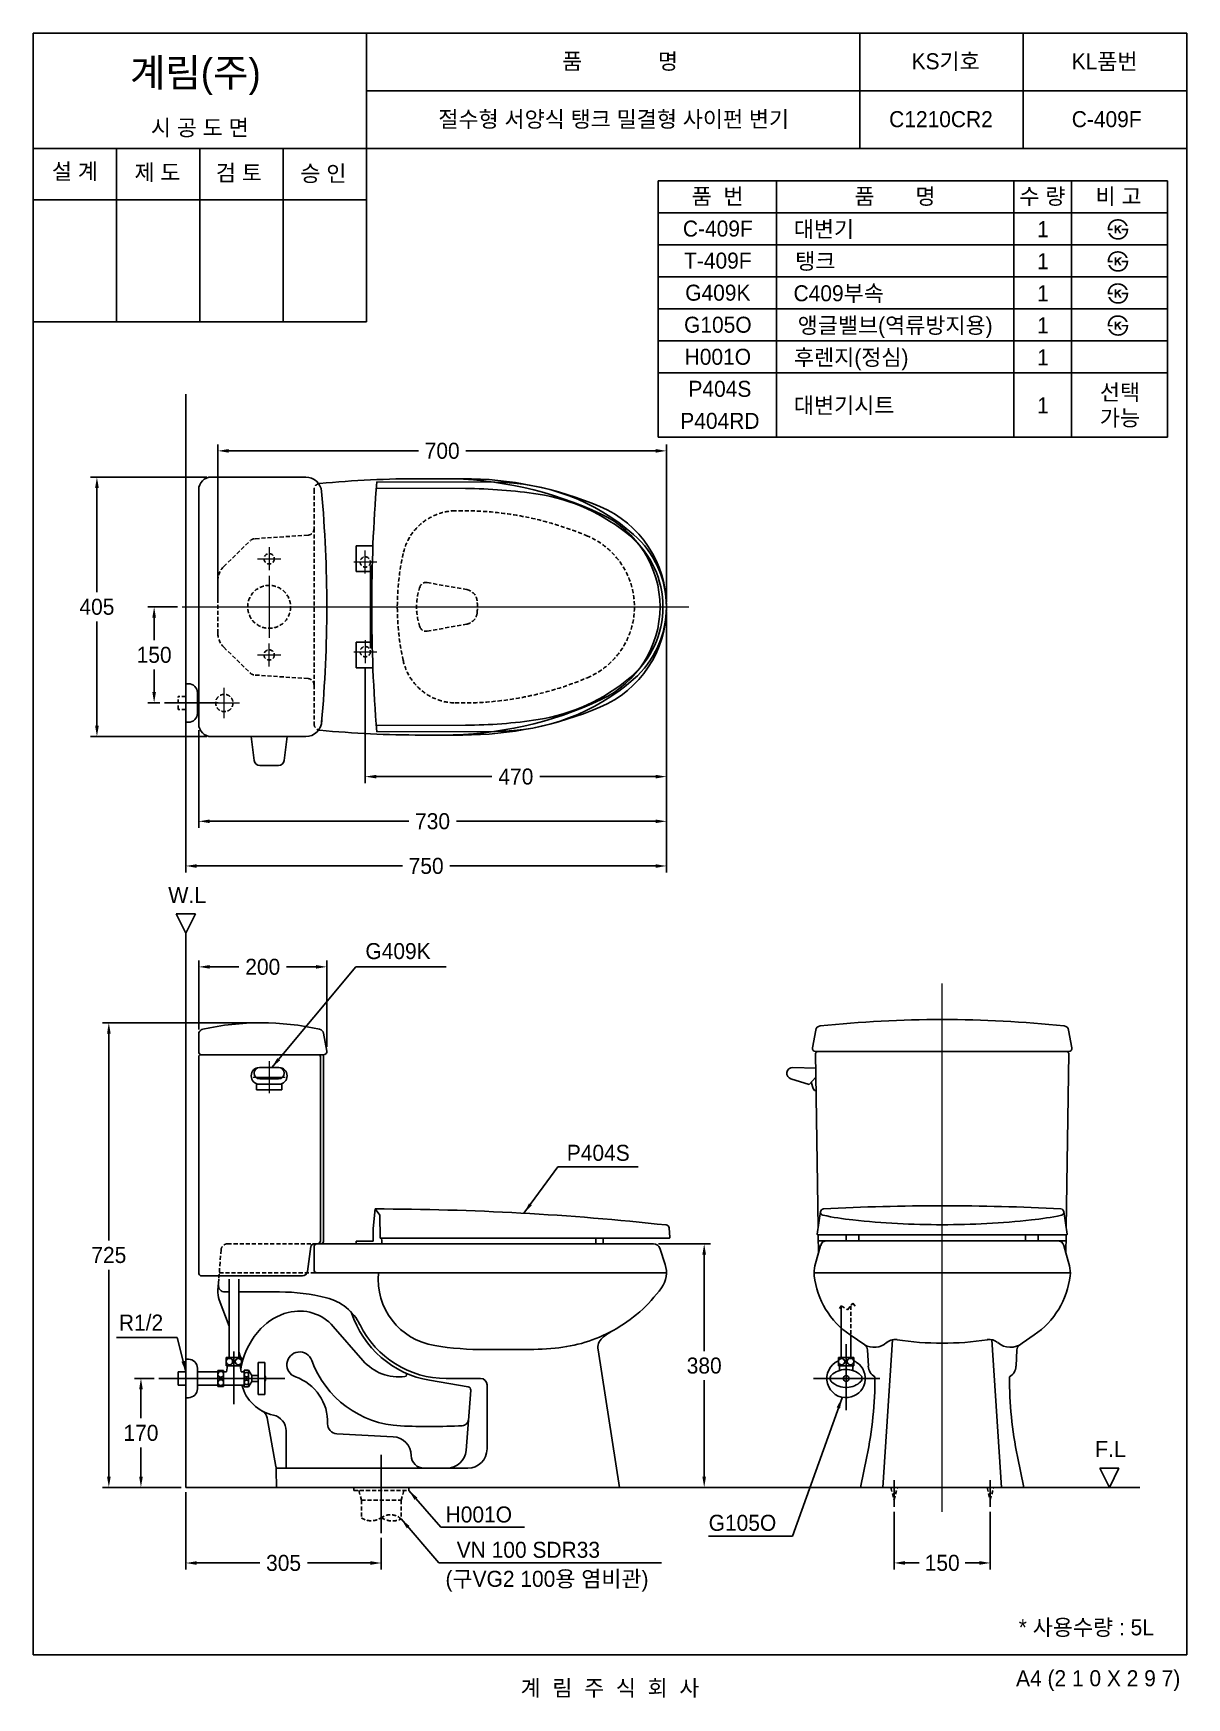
# Model space of a CAD drawing. Header units: millimetres. Extents: x 0 to 1800, y -67 to 2530.
import ezdxf
from ezdxf.enums import TextEntityAlignment as Align
from ezdxf.lldxf.tags import DXFTag

# ---------------------------------------------------------------- set-up
doc = ezdxf.new("R2010")
doc.units = ezdxf.units.MM
doc.linetypes.add('DASHED2', pattern=[9.525, 6.35, -3.175])
for name, color, linetype in [('TEXT', 7, 'Continuous'), ('내부선 및 부속', 4, 'Continuous'), ('도각라인', 7, 'Continuous'), ('외형선', 3, 'Continuous'), ('점선', 6, 'DASHED2'), ('중심선', 1, 'DASHED'), ('치수선', 7, 'Continuous')]:
    doc.layers.add(name, color=color, linetype=linetype)
doc.styles.add('____', font='')
doc.styles.add('타이틀', font='H2GTRM.TTF', dxfattribs={"height": 25})
doc.styles.get('____').set_extended_font_data('굴림')
tags = doc.linetypes.add('DASHDOT', pattern=[70, 31, -13, 13, -13]).pattern_tags.tags
tags[10:11] = [DXFTag(74, 4), DXFTag(75, 0), DXFTag(340, '0'), DXFTag(46, 0.0), DXFTag(50, 0.0), DXFTag(44, 0.0), DXFTag(45, 0.0)]
tags[8:9] = [DXFTag(74, 4), DXFTag(75, 0), DXFTag(340, '0'), DXFTag(46, 0.0), DXFTag(50, 0.0), DXFTag(44, 0.0), DXFTag(45, 0.0)]
tags[6:7] = [DXFTag(74, 4), DXFTag(75, 0), DXFTag(340, '0'), DXFTag(46, 0.0), DXFTag(50, 0.0), DXFTag(44, 0.0), DXFTag(45, 0.0)]
tags[4:5] = [DXFTag(74, 4), DXFTag(75, 0), DXFTag(340, '0'), DXFTag(46, 0.0), DXFTag(50, 0.0), DXFTag(44, 0.0), DXFTag(45, 0.0)]
tags = doc.linetypes.add('DASHED', pattern=[25.72, 12.86, -12.86]).pattern_tags.tags
tags[6:7] = [DXFTag(74, 4), DXFTag(75, 0), DXFTag(340, '0'), DXFTag(46, 0.0), DXFTag(50, 0.0), DXFTag(44, 0.0), DXFTag(45, 0.0)]
tags[4:5] = [DXFTag(74, 4), DXFTag(75, 0), DXFTag(340, '0'), DXFTag(46, 0.0), DXFTag(50, 0.0), DXFTag(44, 0.0), DXFTag(45, 0.0)]
doc.dimstyles.new('MSADIM', dxfattribs={"dimtxt": 33, "dimasz": 17, "dimexe": 10, "dimexo": 7.5, "dimgap": 10, "dimtad": 0, "dimtih": 1, "dimtoh": 1, "dimdec": 0, "dimzin": 1, "dimdsep": 46, "dimtxsty": '____', "dimcen": 11.25, "dimadec": 0, "dimazin": 0, "dimtfac": 1, "dimtdec": 0, "dimtix": 1, "dimtmove": 0, "dimatfit": 3, "dimfxl": 1, "dimtolj": 1, "dimtzin": 1, "dimarcsym": 0})

msp = doc.modelspace()

# ---------------------------------------------------------------- texts
at = {"layer": 'TEXT', "style": '타이틀'}
msp.add_text('계림(주)', height=44, dxfattribs=at).set_placement((151, 2446.7))
for s, p in [('품             명', (915.7, 2486.4)), ('KS기호', (1423.8, 2486.3)), ('KL품번', (1671.8, 2486.1)), ('시 공 도 면', (259.9, 2382.7)), ('절수형 서양식 탱크 밀결형 사이펀 변기', (905.8, 2396)), ('C1210CR2', (1416.5, 2396)), ('C-409F', (1675.1, 2396)), ('설 계', (65, 2314.6)), ('제 도', (193.8, 2312.9)), ('검 토', (320.8, 2312.3)), ('승 인', (452.7, 2311.4)), ('품  번', (1067.9, 2275.7)), ('품       명', (1344.8, 2275.7)), ('수 량', (1574.8, 2275.7)), ('비 고', (1693.6, 2275.7)), ('C-409F', (1068.3, 2225.3)), ('대변기', (1233.8, 2224.4)), ('1', (1575.7, 2224.4)), ('T-409F', (1068.3, 2175.3)), ('탱크', (1220.4, 2174.4)), ('1', (1575.7, 2174.4)), ('G409K', (1068.3, 2125.3)), ('C409부속', (1256.9, 2124.4)), ('1', (1575.7, 2124.4)), ('G105O', (1068.3, 2075.3)), ('앵글밸브(역류방지용)', (1345, 2074.4)), ('1', (1575.7, 2074.4)), ('H001O', (1068.3, 2025.3)), ('후렌지(정심)', (1276.5, 2024.4)), ('1', (1575.7, 2024.4)), ('P404S', (1071.5, 1975.3)), ('선택', (1695.8, 1970)), ('대변기시트', (1265.4, 1949.4)), ('1', (1575.7, 1949.4)), ('P404RD', (1071.5, 1925.3)), ('가능', (1695.8, 1930)), ('* 사용수량 : 5L', (1643.3, 42.9)), ('계  림  주  식  회  사', (900, -51.7))]:
    msp.add_text(s, height=25, dxfattribs=at).set_placement(p, align=Align.MIDDLE_CENTER)
at = {"layer": 'TEXT', "char_height": 25, "attachment_point": 1, "line_spacing_factor": 0.963855, "style": '타이틀'}
for s, insert, width in [('\\fﾱﾼﾸﾲ;W.L', (210.6, 1198), 248.993), ('\\A1;G409K', (518.3, 1110.5), 248.993), ('\\A1;P404S', (832.6, 795.8), 248.993), ('\\A1;R1/2', (133.6, 530.9), 361.787), ('{\\fﾱﾼﾸﾲ|b0|i0|c129|p0;F\\fﾱﾼﾸﾲ|b0|i0|c0|p0;.L}', (1656.8, 333.7), 248.993), ('\\A1; G105O', (1044.9, 218.5), 248.993)]:
    msp.add_mtext(s, dxfattribs=dict(at, insert=insert, width=width))
at = {"layer": '도각라인', "style": '타이틀'}
msp.add_text('A4 (2 1 0 X 2 9 7)', height=25, dxfattribs=at).set_placement((1790, -36.5), align=Align.MIDDLE_RIGHT)
at = {"layer": '치수선', "linetype": 'Continuous', "style": '타이틀'}
for s, p in [('H001O', (695.3, 219)), ('VN 100 SDR33', (772.6, 163.9)), ('(구VG2 100용 염비관)', (801.7, 118.6))]:
    msp.add_text(s, height=25, dxfattribs=at).set_placement(p, align=Align.MIDDLE_CENTER)

# ---------------------------------------------------------------- blocks, each defined once
blk = doc.blocks.new('*D2')
at = {"layer": '치수선', "color": 0, "linetype": 'Continuous', "lineweight": -2, "transparency": 16777216}
for p, q in [((238.1, 253.7), (238.1, 133.3)), ((543.1, 182.3), (543.1, 133.3)), ((255.1, 143.3), (353.3, 143.3)), ((526.1, 143.3), (427.9, 143.3))]:
    blk.add_line(p, q, dxfattribs=at)
at = {"layer": '치수선', "color": 0, "linetype": 'Continuous', "transparency": 16777216}
for points in [[(255.1, 146.1), (255.1, 140.4), (238.1, 143.3)], [(526.1, 146.1), (526.1, 140.4), (543.1, 143.3)]]:
    blk.add_solid(points, dxfattribs=at)
at = {"layer": '치수선', "color": 0, "linetype": 'Continuous', "transparency": 16777216, "insert": (390.6, 143.3), "char_height": 25, "attachment_point": 5, "style": '____'}
blk.add_mtext('\\A1;305', dxfattribs=at)
blk = doc.blocks.new('*D1')
at = {"layer": '치수선', "color": 0, "linetype": 'Continuous', "lineweight": -2, "transparency": 16777216}
for p, q in [((188.6, 431.2), (158, 431.2)), ((168, 414.2), (168, 369.1)), ((168, 278.2), (168, 323.4)), ((230.6, 261.2), (158, 261.2))]:
    blk.add_line(p, q, dxfattribs=at)
at = {"layer": '치수선', "color": 0, "linetype": 'Continuous', "transparency": 16777216}
for points in [[(165.2, 414.2), (170.9, 414.2), (168, 431.2)], [(165.2, 278.2), (170.9, 278.2), (168, 261.2)]]:
    blk.add_solid(points, dxfattribs=at)
at = {"layer": '치수선', "color": 0, "linetype": 'Continuous', "transparency": 16777216, "insert": (168, 346.2), "char_height": 25, "attachment_point": 5, "style": '____'}
blk.add_mtext('\\A1;170', dxfattribs=at)
blk = doc.blocks.new('*D3')
at = {"layer": '치수선', "color": 0, "linetype": 'Continuous', "lineweight": -2, "transparency": 16777216}
for p, q in [((1343.4, 223.3), (1343.4, 133.4)), ((1493.4, 223.3), (1493.4, 133.4)), ((1360.4, 143.4), (1382.4, 143.4)), ((1476.4, 143.4), (1454.3, 143.4))]:
    blk.add_line(p, q, dxfattribs=at)
at = {"layer": '치수선', "color": 0, "linetype": 'Continuous', "transparency": 16777216}
for points in [[(1360.4, 146.2), (1360.4, 140.5), (1343.4, 143.4)], [(1476.4, 146.2), (1476.4, 140.5), (1493.4, 143.4)]]:
    blk.add_solid(points, dxfattribs=at)
at = {"layer": '치수선', "color": 0, "linetype": 'Continuous', "transparency": 16777216, "insert": (1418.4, 143.4), "char_height": 25, "attachment_point": 5, "style": '____'}
blk.add_mtext('\\A1;150', dxfattribs=at)
blk = doc.blocks.new('*D4')
at = {"layer": '치수선', "color": 0, "linetype": 'Continuous', "lineweight": -2, "transparency": 16777216}
for p, q in [((225, 1635.1), (178.6, 1635.1)), ((188.6, 1618.1), (188.6, 1582.9)), ((188.6, 1502.1), (188.6, 1537.2)), ((197.4, 1485.1), (178.6, 1485.1))]:
    blk.add_line(p, q, dxfattribs=at)
at = {"layer": '치수선', "color": 0, "linetype": 'Continuous', "transparency": 16777216}
for points in [[(185.8, 1618.1), (191.4, 1618.1), (188.6, 1635.1)], [(185.8, 1502.1), (191.4, 1502.1), (188.6, 1485.1)]]:
    blk.add_solid(points, dxfattribs=at)
at = {"layer": '치수선', "color": 0, "linetype": 'Continuous', "transparency": 16777216, "insert": (188.6, 1560.1), "char_height": 25, "attachment_point": 5, "style": '____'}
blk.add_mtext('\\A1;150', dxfattribs=at)
blk = doc.blocks.new('*D5')
at = {"layer": '치수선', "color": 0, "linetype": 'Continuous', "lineweight": -2, "transparency": 16777216}
for p, q in [((270.6, 1837.6), (89.3, 1837.6)), ((99.3, 1820.6), (99.3, 1657.9)), ((99.3, 1449.6), (99.3, 1612.3)), ((270.6, 1432.6), (89.3, 1432.6))]:
    blk.add_line(p, q, dxfattribs=at)
at = {"layer": '치수선', "color": 0, "linetype": 'Continuous', "transparency": 16777216}
for points in [[(96.5, 1820.6), (102.2, 1820.6), (99.3, 1837.6)], [(96.5, 1449.6), (102.2, 1449.6), (99.3, 1432.6)]]:
    blk.add_solid(points, dxfattribs=at)
at = {"layer": '치수선', "color": 0, "linetype": 'Continuous', "transparency": 16777216, "insert": (99.3, 1635.1), "char_height": 25, "attachment_point": 5, "style": '____'}
blk.add_mtext('\\A1;405', dxfattribs=at)
blk = doc.blocks.new('*D6')
at = {"layer": '치수선', "color": 0, "linetype": 'Continuous', "lineweight": -2, "transparency": 16777216}
for p, q in [((348.1, 986.2), (107.9, 986.2)), ((117.9, 969.2), (117.9, 646.6)), ((117.9, 278.2), (117.9, 600.9)), ((230.6, 261.2), (107.9, 261.2))]:
    blk.add_line(p, q, dxfattribs=at)
at = {"layer": '치수선', "color": 0, "linetype": 'Continuous', "transparency": 16777216}
for points in [[(115.1, 969.2), (120.8, 969.2), (117.9, 986.2)], [(115.1, 278.2), (120.8, 278.2), (117.9, 261.2)]]:
    blk.add_solid(points, dxfattribs=at)
at = {"layer": '치수선', "color": 0, "linetype": 'Continuous', "transparency": 16777216, "insert": (117.9, 623.7), "char_height": 25, "attachment_point": 5, "style": '____'}
blk.add_mtext('\\A1;725', dxfattribs=at)
blk = doc.blocks.new('*D7')
at = {"layer": '치수선', "color": 0, "linetype": 'Continuous', "lineweight": -2, "transparency": 16777216}
for p, q in [((975.6, 641.2), (1057, 641.2)), ((1047, 624.2), (1047, 474)), ((1047, 278.2), (1047, 428.4)), ((922.3, 261.2), (1057, 261.2))]:
    blk.add_line(p, q, dxfattribs=at)
at = {"layer": '치수선', "color": 0, "linetype": 'Continuous', "transparency": 16777216}
for points in [[(1044.1, 624.2), (1049.8, 624.2), (1047, 641.2)], [(1044.1, 278.2), (1049.8, 278.2), (1047, 261.2)]]:
    blk.add_solid(points, dxfattribs=at)
at = {"layer": '치수선', "color": 0, "linetype": 'Continuous', "transparency": 16777216, "insert": (1047, 451.2), "char_height": 25, "attachment_point": 5, "style": '____'}
blk.add_mtext('\\A1;380', dxfattribs=at)
blk = doc.blocks.new('*D8')
at = {"layer": '치수선', "color": 0, "linetype": 'Continuous', "lineweight": -2, "transparency": 16777216}
for p, q in [((258.1, 975.6), (258.1, 1083.4)), ((275.1, 1073.4), (320.8, 1073.4)), ((441.1, 1073.4), (395.4, 1073.4)), ((458.1, 948.6), (458.1, 1083.4))]:
    blk.add_line(p, q, dxfattribs=at)
at = {"layer": '치수선', "color": 0, "linetype": 'Continuous', "transparency": 16777216}
for points in [[(275.1, 1076.2), (275.1, 1070.6), (258.1, 1073.4)], [(441.1, 1076.2), (441.1, 1070.6), (458.1, 1073.4)]]:
    blk.add_solid(points, dxfattribs=at)
at = {"layer": '치수선', "color": 0, "linetype": 'Continuous', "transparency": 16777216, "insert": (358.1, 1073.4), "char_height": 25, "attachment_point": 5, "style": '____'}
blk.add_mtext('\\A1;200', dxfattribs=at)
blk = doc.blocks.new('*D9')
at = {"layer": '치수선', "color": 0, "linetype": 'Continuous', "lineweight": -2, "transparency": 16777216}
for p, q in [((988.1, 1627.6), (988.1, 1360.2)), ((518.1, 1539.6), (518.1, 1360.2)), ((535.1, 1370.2), (715.4, 1370.2)), ((971.1, 1370.2), (790.7, 1370.2))]:
    blk.add_line(p, q, dxfattribs=at)
at = {"layer": '치수선', "color": 0, "linetype": 'Continuous', "transparency": 16777216}
for points in [[(535.1, 1373), (535.1, 1367.4), (518.1, 1370.2)], [(971.1, 1373), (971.1, 1367.4), (988.1, 1370.2)]]:
    blk.add_solid(points, dxfattribs=at)
at = {"layer": '치수선', "color": 0, "linetype": 'Continuous', "transparency": 16777216, "insert": (753.1, 1370.2), "char_height": 25, "attachment_point": 5, "style": '____'}
blk.add_mtext('\\A1;470', dxfattribs=at)
blk = doc.blocks.new('*D10')
at = {"layer": '치수선', "color": 0, "linetype": 'Continuous', "lineweight": -2, "transparency": 16777216}
for p, q in [((258.1, 1442.6), (258.1, 1290.5)), ((988.1, 1362.7), (988.1, 1290.5)), ((275.1, 1300.5), (586, 1300.5)), ((971.1, 1300.5), (660.2, 1300.5))]:
    blk.add_line(p, q, dxfattribs=at)
at = {"layer": '치수선', "color": 0, "linetype": 'Continuous', "transparency": 16777216}
for points in [[(275.1, 1303.3), (275.1, 1297.7), (258.1, 1300.5)], [(971.1, 1303.3), (971.1, 1297.7), (988.1, 1300.5)]]:
    blk.add_solid(points, dxfattribs=at)
at = {"layer": '치수선', "color": 0, "linetype": 'Continuous', "transparency": 16777216, "insert": (623.1, 1300.5), "char_height": 25, "attachment_point": 5, "style": '____'}
blk.add_mtext('\\A1;730', dxfattribs=at)
blk = doc.blocks.new('*D11')
at = {"layer": '치수선', "color": 0, "linetype": 'Continuous', "lineweight": -2, "transparency": 16777216}
for p, q in [((238.1, 1299.3), (238.1, 1220.8)), ((988.1, 1323), (988.1, 1220.8)), ((255.1, 1230.8), (576, 1230.8)), ((971.1, 1230.8), (650.2, 1230.8))]:
    blk.add_line(p, q, dxfattribs=at)
at = {"layer": '치수선', "color": 0, "linetype": 'Continuous', "transparency": 16777216}
for points in [[(255.1, 1233.6), (255.1, 1227.9), (238.1, 1230.8)], [(971.1, 1233.6), (971.1, 1227.9), (988.1, 1230.8)]]:
    blk.add_solid(points, dxfattribs=at)
at = {"layer": '치수선', "color": 0, "linetype": 'Continuous', "transparency": 16777216, "insert": (613.1, 1230.8), "char_height": 25, "attachment_point": 5, "style": '____'}
blk.add_mtext('\\A1;750', dxfattribs=at)
blk = doc.blocks.new('*D12')
at = {"layer": '치수선', "color": 0, "linetype": 'Continuous', "lineweight": -2, "transparency": 16777216}
for p, q in [((288.1, 1642.6), (288.1, 1888.5)), ((305.1, 1878.5), (601, 1878.5)), ((971.1, 1878.5), (675.2, 1878.5)), ((988.1, 1642.6), (988.1, 1888.5))]:
    blk.add_line(p, q, dxfattribs=at)
at = {"layer": '치수선', "color": 0, "linetype": 'Continuous', "transparency": 16777216}
for points in [[(305.1, 1881.3), (305.1, 1875.6), (288.1, 1878.5)], [(971.1, 1881.3), (971.1, 1875.6), (988.1, 1878.5)]]:
    blk.add_solid(points, dxfattribs=at)
at = {"layer": '치수선', "color": 0, "linetype": 'Continuous', "transparency": 16777216, "insert": (638.1, 1878.5), "char_height": 25, "attachment_point": 5, "style": '____'}
blk.add_mtext('\\A1;700', dxfattribs=at)

# ---------------------------------------------------------------- dimensions: what is measured, and where the dimension line sits
at = {"layer": '치수선', "linetype": 'Continuous'}
for base, p1, p2, picture, middle in [((988.1, 1878.5), (288.1, 1635.1), (988.1, 1635.1), '*D12', (638.1, 1878.5)), ((518.1, 1370.2), (988.1, 1635.1), (518.1, 1547.1), '*D9', (753.1, 1370.2)), ((258.1, 1300.5), (988.1, 1370.2), (258.1, 1450.1), '*D10', (623.1, 1300.5)), ((238.1, 1230.8), (988.1, 1330.5), (238.1, 1306.8), '*D11', (613.1, 1230.8)), ((458.1, 1073.4), (258.1, 968.1), (458.1, 941.1), '*D8', (358.1, 1073.4)), ((543.1, 143.3), (238.1, 261.2), (543.1, 189.8), '*D2', (390.6, 143.3)), ((1493.4, 143.4), (1343.4, 230.8), (1493.4, 230.8), '*D3', (1418.4, 143.4))]:
    dim = msp.add_linear_dim(base=base, p1=p1, p2=p2, dimstyle='MSADIM', override={"dimtxt": 25}, dxfattribs=at)
    dim.commit()
    dim.dimension.update_dxf_attribs({"geometry": picture, "text_midpoint": middle})
for base, p1, p2, picture, middle in [((99.3, 1837.6), (278.1, 1432.6), (278.1, 1837.6), '*D5', (99.3, 1635.1)), ((188.6, 1485.1), (232.5, 1635.1), (204.9, 1485.1), '*D4', (188.6, 1560.1)), ((117.9, 986.2), (238.1, 261.2), (355.6, 986.2), '*D6', (117.9, 623.7)), ((1047, 641.2), (914.8, 261.2), (968.1, 641.2), '*D7', (1047, 451.2)), ((168, 261.2), (196.1, 431.2), (238.1, 261.2), '*D1', (168, 346.2))]:
    dim = msp.add_linear_dim(base=base, p1=p1, p2=p2, angle=90, dimstyle='MSADIM', override={"dimtxt": 25}, dxfattribs=at)
    dim.commit()
    dim.dimension.update_dxf_attribs({"geometry": picture, "text_midpoint": middle})

# ---------------------------------------------------------------- hatches: boundary and pattern name
at = {"layer": 'TEXT'}
for points in [[(1676.6, 2222.8), (1676.6, 2223.2), (1676.6, 2223.6), (1676.5, 2224), (1676.6, 2224.4), (1676.6, 2224.8), (1676.6, 2225.2), (1676.6, 2225.6), (1676.7, 2226), (1676.7, 2226.4), (1676.8, 2226.8), (1676.8, 2227.2), (1676.9, 2227.6), (1677, 2228), (1677.1, 2228.4), (1677.2, 2228.8), (1677.3, 2229.1), (1677.4, 2229.5), (1677.5, 2229.9), (1677.7, 2230.3), (1677.8, 2230.6), (1678, 2231), (1678.1, 2231.4), (1678.3, 2231.7), (1678.5, 2232.1), (1678.7, 2232.4), (1678.9, 2232.7), (1679.1, 2233.1), (1679.3, 2233.4), (1679.5, 2233.7), (1679.7, 2234), (1680, 2234.3), (1680.5, 2234.9), (1680.8, 2235.2), (1681, 2235.5), (1681.3, 2235.8), (1681.6, 2236.1), (1681.9, 2236.4), (1682.2, 2236.6), (1682.5, 2236.9), (1682.8, 2237.1), (1683.2, 2237.4), (1683.5, 2237.6), (1683.8, 2237.8), (1684.2, 2238), (1684.5, 2238.2), (1684.9, 2238.4), (1685.2, 2238.6), (1685.7, 2238.7), (1686.1, 2238.9), (1686.5, 2239.1), (1686.9, 2239.2), (1687.3, 2239.4), (1687.8, 2239.5), (1688.2, 2239.6), (1688.6, 2239.7), (1689.1, 2239.8), (1689.5, 2239.9), (1690, 2239.9), (1690.5, 2240), (1691, 2240), (1691.4, 2240.1), (1691.9, 2240.1), (1692.4, 2240.1), (1693.2, 2240.1), (1693.6, 2240.1), (1693.9, 2240), (1694.3, 2240), (1694.7, 2240), (1695, 2239.9), (1695.4, 2239.9), (1695.7, 2239.8), (1696.1, 2239.7), (1696.4, 2239.7), (1696.8, 2239.6), (1697.1, 2239.5), (1697.4, 2239.4), (1697.8, 2239.3), (1698.1, 2239.2), (1698.4, 2239.1), (1698.7, 2239), (1699, 2238.9), (1699.4, 2238.7), (1699.7, 2238.6), (1700, 2238.5), (1700.3, 2238.3), (1700.6, 2238.2), (1700.8, 2238), (1701.1, 2237.8), (1701.4, 2237.7), (1701.7, 2237.5), (1702, 2237.3), (1702.2, 2237.1), (1702.5, 2236.9), (1702.8, 2236.7), (1703.2, 2236.4), (1703.6, 2236), (1704, 2235.6), (1704.4, 2235.2), (1704.8, 2234.8), (1705.1, 2234.4), (1705.5, 2234), (1705.8, 2233.6), (1706.1, 2233.1), (1706.4, 2232.6), (1706.7, 2232.2), (1707, 2231.7), (1707.3, 2231.1), (1707.5, 2230.6), (1707.8, 2230.1), (1708, 2229.5), (1708, 2229.5), (1704.9, 2229.5), (1704.9, 2229.5), (1704.8, 2229.7), (1704.8, 2229.9), (1704.7, 2230.1), (1704.6, 2230.2), (1704.6, 2230.4), (1704.5, 2230.6), (1704.4, 2230.7), (1704.3, 2230.9), (1704.2, 2231.1), (1704.1, 2231.2), (1704, 2231.4), (1703.9, 2231.6), (1703.8, 2231.7), (1703.7, 2231.9), (1703.6, 2232.1), (1703.5, 2232.2), (1703.3, 2232.4), (1703.2, 2232.6), (1702.9, 2232.9), (1702.7, 2233.2), (1702.4, 2233.5), (1702.1, 2233.8), (1701.7, 2234.1), (1701.4, 2234.4), (1701, 2234.7), (1700.8, 2234.9), (1700.6, 2235.1), (1700.3, 2235.2), (1700.1, 2235.4), (1699.9, 2235.5), (1699.6, 2235.7), (1699.4, 2235.8), (1699.1, 2236), (1698.9, 2236.1), (1698.6, 2236.2), (1698.4, 2236.4), (1698.1, 2236.5), (1697.9, 2236.6), (1697.6, 2236.7), (1697.4, 2236.8), (1697.1, 2236.9), (1696.8, 2237), (1696.6, 2237), (1696.3, 2237.1), (1696.1, 2237.2), (1695.8, 2237.3), (1695.5, 2237.3), (1695.2, 2237.4), (1695, 2237.4), (1694.7, 2237.5), (1694.4, 2237.5), (1694.1, 2237.5), (1693.8, 2237.6), (1693.6, 2237.6), (1693.3, 2237.6), (1693, 2237.6), (1692.7, 2237.6), (1692.3, 2237.6), (1692, 2237.6), (1691.7, 2237.6), (1691.3, 2237.5), (1691, 2237.5), (1690.7, 2237.5), (1690.3, 2237.4), (1690, 2237.4), (1689.7, 2237.3), (1689.4, 2237.3), (1689.1, 2237.2), (1688.8, 2237.1), (1688.5, 2237), (1688.2, 2237), (1687.9, 2236.9), (1687.6, 2236.8), (1687.3, 2236.7), (1687, 2236.5), (1686.7, 2236.4), (1686.5, 2236.3), (1686.2, 2236.2), (1685.9, 2236), (1685.6, 2235.9), (1685.4, 2235.7), (1685.1, 2235.6), (1684.9, 2235.4), (1684.6, 2235.2), (1684.4, 2235), (1684.1, 2234.9), (1683.9, 2234.7), (1683.7, 2234.5), (1683.4, 2234.3), (1683.2, 2234), (1683, 2233.8), (1682.7, 2233.6), (1682.5, 2233.4), (1682.3, 2233.1), (1682.1, 2232.9), (1681.9, 2232.6), (1681.7, 2232.4), (1681.6, 2232.1), (1681.4, 2231.9), (1681.2, 2231.6), (1681.1, 2231.4), (1680.9, 2231.1), (1680.8, 2230.8), (1680.6, 2230.5), (1680.5, 2230.3), (1680.4, 2230), (1680.3, 2229.7), (1680.2, 2229.4), (1680, 2229.1), (1680, 2228.8), (1679.9, 2228.5), (1679.8, 2228.2), (1679.7, 2227.8), (1679.6, 2227.5), (1679.6, 2227.2), (1679.5, 2226.9), (1679.5, 2226.5), (1679.4, 2226.2), (1679.4, 2225.8), (1679.4, 2225.5), (1679.3, 2225.1), (1679.3, 2225.1), (1684.5, 2225.1), (1684.5, 2225.1), (1684.5, 2225.1), (1684.5, 2222.8), (1684.5, 2222.8), (1684.5, 2222.8), (1676.6, 2222.8)], [(1708.7, 2225.1), (1708.8, 2224.7), (1708.7, 2224.3), (1708.7, 2223.8), (1708.7, 2223.4), (1708.7, 2223), (1708.6, 2222.5), (1708.6, 2222.1), (1708.5, 2221.7), (1708.5, 2221.3), (1708.4, 2220.9), (1708.3, 2220.4), (1708.2, 2220), (1708.1, 2219.6), (1708, 2219.2), (1707.8, 2218.8), (1707.7, 2218.4), (1707.6, 2218), (1707.4, 2217.6), (1707.3, 2217.3), (1707.1, 2216.9), (1706.9, 2216.5), (1706.7, 2216.2), (1706.6, 2215.8), (1706.4, 2215.5), (1706.2, 2215.1), (1705.9, 2214.8), (1705.7, 2214.5), (1705.5, 2214.2), (1705.3, 2213.8), (1705, 2213.5), (1704.8, 2213.2), (1704.5, 2212.9), (1704.2, 2212.6), (1704, 2212.4), (1703.7, 2212.1), (1703.4, 2211.8), (1703.1, 2211.6), (1702.8, 2211.3), (1702.5, 2211.1), (1702.2, 2210.8), (1701.9, 2210.6), (1701.6, 2210.4), (1701.2, 2210.2), (1700.9, 2210), (1700.6, 2209.8), (1700.2, 2209.6), (1699.9, 2209.4), (1699.5, 2209.3), (1699.2, 2209.1), (1698.8, 2209), (1698.4, 2208.8), (1698, 2208.7), (1697.7, 2208.6), (1697.3, 2208.5), (1696.9, 2208.4), (1696.5, 2208.3), (1696.1, 2208.2), (1695.7, 2208.1), (1695.3, 2208.1), (1694.9, 2208), (1694.5, 2208), (1694.1, 2208), (1693.7, 2207.9), (1693.3, 2207.9), (1692.6, 2207.9), (1692, 2208), (1691.3, 2208), (1690.7, 2208.1), (1690.1, 2208.2), (1689.8, 2208.2), (1689.5, 2208.3), (1689.2, 2208.3), (1688.9, 2208.4), (1688.6, 2208.5), (1688.3, 2208.6), (1688, 2208.6), (1687.7, 2208.7), (1687.4, 2208.8), (1687.1, 2208.9), (1686.8, 2209), (1686.6, 2209.1), (1686.3, 2209.2), (1686, 2209.4), (1685.7, 2209.5), (1685.5, 2209.6), (1685.2, 2209.7), (1684.9, 2209.9), (1684.7, 2210), (1684.4, 2210.2), (1684.1, 2210.3), (1683.6, 2210.7), (1683.4, 2210.8), (1683.1, 2211), (1682.8, 2211.2), (1682.6, 2211.4), (1682.4, 2211.6), (1682.1, 2211.8), (1681.9, 2212), (1681.6, 2212.2), (1681.4, 2212.5), (1681.2, 2212.7), (1681, 2212.9), (1680.8, 2213.1), (1680.5, 2213.4), (1680.3, 2213.6), (1680.1, 2213.9), (1679.9, 2214.1), (1679.7, 2214.4), (1679.6, 2214.6), (1679.4, 2214.9), (1679.2, 2215.2), (1679, 2215.5), (1678.8, 2215.7), (1678.7, 2216), (1678.5, 2216.3), (1678.3, 2216.6), (1678.2, 2216.9), (1678, 2217.2), (1677.8, 2217.8), (1677.5, 2218.5), (1677.5, 2218.5), (1680.4, 2218.5), (1680.4, 2218.5), (1680.7, 2218.1), (1680.9, 2217.6), (1681.1, 2217.2), (1681.4, 2216.9), (1681.6, 2216.5), (1681.9, 2216.1), (1682.1, 2215.8), (1682.4, 2215.4), (1682.7, 2215.1), (1682.9, 2214.8), (1683.2, 2214.5), (1683.5, 2214.2), (1683.8, 2213.9), (1684.1, 2213.6), (1684.4, 2213.3), (1684.7, 2213.1), (1684.9, 2212.9), (1685.2, 2212.7), (1685.4, 2212.6), (1685.6, 2212.4), (1685.9, 2212.3), (1686.1, 2212.1), (1686.3, 2212), (1686.6, 2211.9), (1686.8, 2211.7), (1687.1, 2211.6), (1687.3, 2211.5), (1687.6, 2211.4), (1687.9, 2211.3), (1688.1, 2211.2), (1688.4, 2211.1), (1688.7, 2211), (1688.9, 2211), (1689.2, 2210.9), (1689.5, 2210.8), (1689.8, 2210.8), (1690, 2210.7), (1690.3, 2210.7), (1690.6, 2210.6), (1690.9, 2210.6), (1691.2, 2210.6), (1691.5, 2210.5), (1691.8, 2210.5), (1692.1, 2210.5), (1692.4, 2210.5), (1692.7, 2210.5), (1693, 2210.5), (1693.9, 2210.5), (1694.1, 2210.6), (1694.4, 2210.6), (1694.7, 2210.6), (1694.9, 2210.6), (1695.2, 2210.7), (1695.5, 2210.7), (1695.7, 2210.8), (1696, 2210.8), (1696.3, 2210.9), (1696.5, 2210.9), (1696.8, 2211), (1697, 2211.1), (1697.3, 2211.2), (1697.5, 2211.2), (1697.8, 2211.3), (1698, 2211.4), (1698.3, 2211.5), (1698.5, 2211.6), (1698.8, 2211.8), (1699, 2211.9), (1699.2, 2212), (1699.5, 2212.1), (1699.7, 2212.3), (1699.9, 2212.4), (1700.2, 2212.6), (1700.4, 2212.7), (1700.6, 2212.9), (1700.9, 2213), (1701.1, 2213.2), (1701.3, 2213.4), (1701.6, 2213.6), (1701.8, 2213.8), (1702, 2214), (1702.3, 2214.3), (1702.5, 2214.5), (1702.7, 2214.8), (1702.9, 2215), (1703.2, 2215.3), (1703.3, 2215.5), (1703.5, 2215.8), (1703.7, 2216), (1703.9, 2216.3), (1704.1, 2216.6), (1704.2, 2216.9), (1704.4, 2217.2), (1704.5, 2217.4), (1704.7, 2217.7), (1704.8, 2218), (1704.9, 2218.3), (1705.1, 2218.7), (1705.2, 2219), (1705.3, 2219.3), (1705.4, 2219.6), (1705.5, 2220), (1705.6, 2220.3), (1705.6, 2220.6), (1705.7, 2221), (1705.8, 2221.3), (1705.8, 2221.7), (1705.9, 2222.1), (1705.9, 2222.4), (1705.9, 2222.8), (1705.9, 2222.8), (1698.5, 2222.8), (1698.5, 2222.8), (1698.5, 2222.8), (1698.5, 2225.1), (1698.5, 2225.1), (1698.5, 2225.1), (1708.7, 2225.1)], [(1690.3, 2225.8), (1695.1, 2230.2), (1699, 2230.2), (1693.6, 2225.2), (1698.7, 2217.7), (1695.3, 2217.7), (1691.7, 2223.4), (1690.3, 2222.2), (1690.3, 2217.7), (1687.4, 2217.7), (1687.4, 2230.3), (1690.3, 2230.3)], [(1676.6, 2172.8), (1676.6, 2173.2), (1676.6, 2173.6), (1676.5, 2174), (1676.6, 2174.4), (1676.6, 2174.8), (1676.6, 2175.2), (1676.6, 2175.6), (1676.7, 2176), (1676.7, 2176.4), (1676.8, 2176.8), (1676.8, 2177.2), (1676.9, 2177.6), (1677, 2178), (1677.1, 2178.4), (1677.2, 2178.8), (1677.3, 2179.1), (1677.4, 2179.5), (1677.5, 2179.9), (1677.7, 2180.3), (1677.8, 2180.6), (1678, 2181), (1678.1, 2181.4), (1678.3, 2181.7), (1678.5, 2182.1), (1678.7, 2182.4), (1678.9, 2182.7), (1679.1, 2183.1), (1679.3, 2183.4), (1679.5, 2183.7), (1679.7, 2184), (1680, 2184.3), (1680.5, 2184.9), (1680.8, 2185.2), (1681, 2185.5), (1681.3, 2185.8), (1681.6, 2186.1), (1681.9, 2186.4), (1682.2, 2186.6), (1682.5, 2186.9), (1682.8, 2187.1), (1683.2, 2187.4), (1683.5, 2187.6), (1683.8, 2187.8), (1684.2, 2188), (1684.5, 2188.2), (1684.9, 2188.4), (1685.2, 2188.6), (1685.7, 2188.7), (1686.1, 2188.9), (1686.5, 2189.1), (1686.9, 2189.2), (1687.3, 2189.4), (1687.8, 2189.5), (1688.2, 2189.6), (1688.6, 2189.7), (1689.1, 2189.8), (1689.5, 2189.9), (1690, 2189.9), (1690.5, 2190), (1691, 2190), (1691.4, 2190.1), (1691.9, 2190.1), (1692.4, 2190.1), (1693.2, 2190.1), (1693.6, 2190.1), (1693.9, 2190), (1694.3, 2190), (1694.7, 2190), (1695, 2189.9), (1695.4, 2189.9), (1695.7, 2189.8), (1696.1, 2189.7), (1696.4, 2189.7), (1696.8, 2189.6), (1697.1, 2189.5), (1697.4, 2189.4), (1697.8, 2189.3), (1698.1, 2189.2), (1698.4, 2189.1), (1698.7, 2189), (1699, 2188.9), (1699.4, 2188.7), (1699.7, 2188.6), (1700, 2188.5), (1700.3, 2188.3), (1700.6, 2188.2), (1700.8, 2188), (1701.1, 2187.8), (1701.4, 2187.7), (1701.7, 2187.5), (1702, 2187.3), (1702.2, 2187.1), (1702.5, 2186.9), (1702.8, 2186.7), (1703.2, 2186.4), (1703.6, 2186), (1704, 2185.6), (1704.4, 2185.2), (1704.8, 2184.8), (1705.1, 2184.4), (1705.5, 2184), (1705.8, 2183.6), (1706.1, 2183.1), (1706.4, 2182.6), (1706.7, 2182.2), (1707, 2181.7), (1707.3, 2181.1), (1707.5, 2180.6), (1707.8, 2180.1), (1708, 2179.5), (1708, 2179.5), (1704.9, 2179.5), (1704.9, 2179.5), (1704.8, 2179.7), (1704.8, 2179.9), (1704.7, 2180.1), (1704.6, 2180.2), (1704.6, 2180.4), (1704.5, 2180.6), (1704.4, 2180.7), (1704.3, 2180.9), (1704.2, 2181.1), (1704.1, 2181.2), (1704, 2181.4), (1703.9, 2181.6), (1703.8, 2181.7), (1703.7, 2181.9), (1703.6, 2182.1), (1703.5, 2182.2), (1703.3, 2182.4), (1703.2, 2182.6), (1702.9, 2182.9), (1702.7, 2183.2), (1702.4, 2183.5), (1702.1, 2183.8), (1701.7, 2184.1), (1701.4, 2184.4), (1701, 2184.7), (1700.8, 2184.9), (1700.6, 2185.1), (1700.3, 2185.2), (1700.1, 2185.4), (1699.9, 2185.5), (1699.6, 2185.7), (1699.4, 2185.8), (1699.1, 2186), (1698.9, 2186.1), (1698.6, 2186.2), (1698.4, 2186.4), (1698.1, 2186.5), (1697.9, 2186.6), (1697.6, 2186.7), (1697.4, 2186.8), (1697.1, 2186.9), (1696.8, 2187), (1696.6, 2187), (1696.3, 2187.1), (1696.1, 2187.2), (1695.8, 2187.3), (1695.5, 2187.3), (1695.2, 2187.4), (1695, 2187.4), (1694.7, 2187.5), (1694.4, 2187.5), (1694.1, 2187.5), (1693.8, 2187.6), (1693.6, 2187.6), (1693.3, 2187.6), (1693, 2187.6), (1692.7, 2187.6), (1692.3, 2187.6), (1692, 2187.6), (1691.7, 2187.6), (1691.3, 2187.5), (1691, 2187.5), (1690.7, 2187.5), (1690.3, 2187.4), (1690, 2187.4), (1689.7, 2187.3), (1689.4, 2187.3), (1689.1, 2187.2), (1688.8, 2187.1), (1688.5, 2187), (1688.2, 2187), (1687.9, 2186.9), (1687.6, 2186.8), (1687.3, 2186.7), (1687, 2186.5), (1686.7, 2186.4), (1686.5, 2186.3), (1686.2, 2186.2), (1685.9, 2186), (1685.6, 2185.9), (1685.4, 2185.7), (1685.1, 2185.6), (1684.9, 2185.4), (1684.6, 2185.2), (1684.4, 2185), (1684.1, 2184.9), (1683.9, 2184.7), (1683.7, 2184.5), (1683.4, 2184.3), (1683.2, 2184), (1683, 2183.8), (1682.7, 2183.6), (1682.5, 2183.4), (1682.3, 2183.1), (1682.1, 2182.9), (1681.9, 2182.6), (1681.7, 2182.4), (1681.6, 2182.1), (1681.4, 2181.9), (1681.2, 2181.6), (1681.1, 2181.4), (1680.9, 2181.1), (1680.8, 2180.8), (1680.6, 2180.5), (1680.5, 2180.3), (1680.4, 2180), (1680.3, 2179.7), (1680.2, 2179.4), (1680, 2179.1), (1680, 2178.8), (1679.9, 2178.5), (1679.8, 2178.2), (1679.7, 2177.8), (1679.6, 2177.5), (1679.6, 2177.2), (1679.5, 2176.9), (1679.5, 2176.5), (1679.4, 2176.2), (1679.4, 2175.8), (1679.4, 2175.5), (1679.3, 2175.1), (1679.3, 2175.1), (1684.5, 2175.1), (1684.5, 2175.1), (1684.5, 2175.1), (1684.5, 2172.8), (1684.5, 2172.8), (1684.5, 2172.8), (1676.6, 2172.8)], [(1708.7, 2175.1), (1708.8, 2174.7), (1708.7, 2174.3), (1708.7, 2173.8), (1708.7, 2173.4), (1708.7, 2173), (1708.6, 2172.5), (1708.6, 2172.1), (1708.5, 2171.7), (1708.5, 2171.3), (1708.4, 2170.9), (1708.3, 2170.4), (1708.2, 2170), (1708.1, 2169.6), (1708, 2169.2), (1707.8, 2168.8), (1707.7, 2168.4), (1707.6, 2168), (1707.4, 2167.6), (1707.3, 2167.3), (1707.1, 2166.9), (1706.9, 2166.5), (1706.7, 2166.2), (1706.6, 2165.8), (1706.4, 2165.5), (1706.2, 2165.1), (1705.9, 2164.8), (1705.7, 2164.5), (1705.5, 2164.2), (1705.3, 2163.8), (1705, 2163.5), (1704.8, 2163.2), (1704.5, 2162.9), (1704.2, 2162.6), (1704, 2162.4), (1703.7, 2162.1), (1703.4, 2161.8), (1703.1, 2161.6), (1702.8, 2161.3), (1702.5, 2161.1), (1702.2, 2160.8), (1701.9, 2160.6), (1701.6, 2160.4), (1701.2, 2160.2), (1700.9, 2160), (1700.6, 2159.8), (1700.2, 2159.6), (1699.9, 2159.4), (1699.5, 2159.3), (1699.2, 2159.1), (1698.8, 2159), (1698.4, 2158.8), (1698, 2158.7), (1697.7, 2158.6), (1697.3, 2158.5), (1696.9, 2158.4), (1696.5, 2158.3), (1696.1, 2158.2), (1695.7, 2158.1), (1695.3, 2158.1), (1694.9, 2158), (1694.5, 2158), (1694.1, 2158), (1693.7, 2157.9), (1693.3, 2157.9), (1692.6, 2157.9), (1692, 2158), (1691.3, 2158), (1690.7, 2158.1), (1690.1, 2158.2), (1689.8, 2158.2), (1689.5, 2158.3), (1689.2, 2158.3), (1688.9, 2158.4), (1688.6, 2158.5), (1688.3, 2158.6), (1688, 2158.6), (1687.7, 2158.7), (1687.4, 2158.8), (1687.1, 2158.9), (1686.8, 2159), (1686.6, 2159.1), (1686.3, 2159.2), (1686, 2159.4), (1685.7, 2159.5), (1685.5, 2159.6), (1685.2, 2159.7), (1684.9, 2159.9), (1684.7, 2160), (1684.4, 2160.2), (1684.1, 2160.3), (1683.6, 2160.7), (1683.4, 2160.8), (1683.1, 2161), (1682.8, 2161.2), (1682.6, 2161.4), (1682.4, 2161.6), (1682.1, 2161.8), (1681.9, 2162), (1681.6, 2162.2), (1681.4, 2162.5), (1681.2, 2162.7), (1681, 2162.9), (1680.8, 2163.1), (1680.5, 2163.4), (1680.3, 2163.6), (1680.1, 2163.9), (1679.9, 2164.1), (1679.7, 2164.4), (1679.6, 2164.6), (1679.4, 2164.9), (1679.2, 2165.2), (1679, 2165.5), (1678.8, 2165.7), (1678.7, 2166), (1678.5, 2166.3), (1678.3, 2166.6), (1678.2, 2166.9), (1678, 2167.2), (1677.8, 2167.8), (1677.5, 2168.5), (1677.5, 2168.5), (1680.4, 2168.5), (1680.4, 2168.5), (1680.7, 2168.1), (1680.9, 2167.6), (1681.1, 2167.2), (1681.4, 2166.9), (1681.6, 2166.5), (1681.9, 2166.1), (1682.1, 2165.8), (1682.4, 2165.4), (1682.7, 2165.1), (1682.9, 2164.8), (1683.2, 2164.5), (1683.5, 2164.2), (1683.8, 2163.9), (1684.1, 2163.6), (1684.4, 2163.3), (1684.7, 2163.1), (1684.9, 2162.9), (1685.2, 2162.7), (1685.4, 2162.6), (1685.6, 2162.4), (1685.9, 2162.3), (1686.1, 2162.1), (1686.3, 2162), (1686.6, 2161.9), (1686.8, 2161.7), (1687.1, 2161.6), (1687.3, 2161.5), (1687.6, 2161.4), (1687.9, 2161.3), (1688.1, 2161.2), (1688.4, 2161.1), (1688.7, 2161), (1688.9, 2161), (1689.2, 2160.9), (1689.5, 2160.8), (1689.8, 2160.8), (1690, 2160.7), (1690.3, 2160.7), (1690.6, 2160.6), (1690.9, 2160.6), (1691.2, 2160.6), (1691.5, 2160.5), (1691.8, 2160.5), (1692.1, 2160.5), (1692.4, 2160.5), (1692.7, 2160.5), (1693, 2160.5), (1693.9, 2160.5), (1694.1, 2160.6), (1694.4, 2160.6), (1694.7, 2160.6), (1694.9, 2160.6), (1695.2, 2160.7), (1695.5, 2160.7), (1695.7, 2160.8), (1696, 2160.8), (1696.3, 2160.9), (1696.5, 2160.9), (1696.8, 2161), (1697, 2161.1), (1697.3, 2161.2), (1697.5, 2161.2), (1697.8, 2161.3), (1698, 2161.4), (1698.3, 2161.5), (1698.5, 2161.6), (1698.8, 2161.8), (1699, 2161.9), (1699.2, 2162), (1699.5, 2162.1), (1699.7, 2162.3), (1699.9, 2162.4), (1700.2, 2162.6), (1700.4, 2162.7), (1700.6, 2162.9), (1700.9, 2163), (1701.1, 2163.2), (1701.3, 2163.4), (1701.6, 2163.6), (1701.8, 2163.8), (1702, 2164), (1702.3, 2164.3), (1702.5, 2164.5), (1702.7, 2164.8), (1702.9, 2165), (1703.2, 2165.3), (1703.3, 2165.5), (1703.5, 2165.8), (1703.7, 2166), (1703.9, 2166.3), (1704.1, 2166.6), (1704.2, 2166.9), (1704.4, 2167.2), (1704.5, 2167.4), (1704.7, 2167.7), (1704.8, 2168), (1704.9, 2168.3), (1705.1, 2168.7), (1705.2, 2169), (1705.3, 2169.3), (1705.4, 2169.6), (1705.5, 2170), (1705.6, 2170.3), (1705.6, 2170.6), (1705.7, 2171), (1705.8, 2171.3), (1705.8, 2171.7), (1705.9, 2172.1), (1705.9, 2172.4), (1705.9, 2172.8), (1705.9, 2172.8), (1698.5, 2172.8), (1698.5, 2172.8), (1698.5, 2172.8), (1698.5, 2175.1), (1698.5, 2175.1), (1698.5, 2175.1), (1708.7, 2175.1)], [(1690.3, 2175.8), (1695.1, 2180.2), (1699, 2180.2), (1693.6, 2175.2), (1698.7, 2167.7), (1695.3, 2167.7), (1691.7, 2173.4), (1690.3, 2172.2), (1690.3, 2167.7), (1687.4, 2167.7), (1687.4, 2180.3), (1690.3, 2180.3)], [(1676.6, 2122.8), (1676.6, 2123.2), (1676.6, 2123.6), (1676.5, 2124), (1676.6, 2124.4), (1676.6, 2124.8), (1676.6, 2125.2), (1676.6, 2125.6), (1676.7, 2126), (1676.7, 2126.4), (1676.8, 2126.8), (1676.8, 2127.2), (1676.9, 2127.6), (1677, 2128), (1677.1, 2128.4), (1677.2, 2128.8), (1677.3, 2129.1), (1677.4, 2129.5), (1677.5, 2129.9), (1677.7, 2130.3), (1677.8, 2130.6), (1678, 2131), (1678.1, 2131.4), (1678.3, 2131.7), (1678.5, 2132.1), (1678.7, 2132.4), (1678.9, 2132.7), (1679.1, 2133.1), (1679.3, 2133.4), (1679.5, 2133.7), (1679.7, 2134), (1680, 2134.3), (1680.5, 2134.9), (1680.8, 2135.2), (1681, 2135.5), (1681.3, 2135.8), (1681.6, 2136.1), (1681.9, 2136.4), (1682.2, 2136.6), (1682.5, 2136.9), (1682.8, 2137.1), (1683.2, 2137.4), (1683.5, 2137.6), (1683.8, 2137.8), (1684.2, 2138), (1684.5, 2138.2), (1684.9, 2138.4), (1685.2, 2138.6), (1685.7, 2138.7), (1686.1, 2138.9), (1686.5, 2139.1), (1686.9, 2139.2), (1687.3, 2139.4), (1687.8, 2139.5), (1688.2, 2139.6), (1688.6, 2139.7), (1689.1, 2139.8), (1689.5, 2139.9), (1690, 2139.9), (1690.5, 2140), (1691, 2140), (1691.4, 2140.1), (1691.9, 2140.1), (1692.4, 2140.1), (1693.2, 2140.1), (1693.6, 2140.1), (1693.9, 2140), (1694.3, 2140), (1694.7, 2140), (1695, 2139.9), (1695.4, 2139.9), (1695.7, 2139.8), (1696.1, 2139.7), (1696.4, 2139.7), (1696.8, 2139.6), (1697.1, 2139.5), (1697.4, 2139.4), (1697.8, 2139.3), (1698.1, 2139.2), (1698.4, 2139.1), (1698.7, 2139), (1699, 2138.9), (1699.4, 2138.7), (1699.7, 2138.6), (1700, 2138.5), (1700.3, 2138.3), (1700.6, 2138.2), (1700.8, 2138), (1701.1, 2137.8), (1701.4, 2137.7), (1701.7, 2137.5), (1702, 2137.3), (1702.2, 2137.1), (1702.5, 2136.9), (1702.8, 2136.7), (1703.2, 2136.4), (1703.6, 2136), (1704, 2135.6), (1704.4, 2135.2), (1704.8, 2134.8), (1705.1, 2134.4), (1705.5, 2134), (1705.8, 2133.6), (1706.1, 2133.1), (1706.4, 2132.6), (1706.7, 2132.2), (1707, 2131.7), (1707.3, 2131.1), (1707.5, 2130.6), (1707.8, 2130.1), (1708, 2129.5), (1708, 2129.5), (1704.9, 2129.5), (1704.9, 2129.5), (1704.8, 2129.7), (1704.8, 2129.9), (1704.7, 2130.1), (1704.6, 2130.2), (1704.6, 2130.4), (1704.5, 2130.6), (1704.4, 2130.7), (1704.3, 2130.9), (1704.2, 2131.1), (1704.1, 2131.2), (1704, 2131.4), (1703.9, 2131.6), (1703.8, 2131.7), (1703.7, 2131.9), (1703.6, 2132.1), (1703.5, 2132.2), (1703.3, 2132.4), (1703.2, 2132.6), (1702.9, 2132.9), (1702.7, 2133.2), (1702.4, 2133.5), (1702.1, 2133.8), (1701.7, 2134.1), (1701.4, 2134.4), (1701, 2134.7), (1700.8, 2134.9), (1700.6, 2135.1), (1700.3, 2135.2), (1700.1, 2135.4), (1699.9, 2135.5), (1699.6, 2135.7), (1699.4, 2135.8), (1699.1, 2136), (1698.9, 2136.1), (1698.6, 2136.2), (1698.4, 2136.4), (1698.1, 2136.5), (1697.9, 2136.6), (1697.6, 2136.7), (1697.4, 2136.8), (1697.1, 2136.9), (1696.8, 2137), (1696.6, 2137), (1696.3, 2137.1), (1696.1, 2137.2), (1695.8, 2137.3), (1695.5, 2137.3), (1695.2, 2137.4), (1695, 2137.4), (1694.7, 2137.5), (1694.4, 2137.5), (1694.1, 2137.5), (1693.8, 2137.6), (1693.6, 2137.6), (1693.3, 2137.6), (1693, 2137.6), (1692.7, 2137.6), (1692.3, 2137.6), (1692, 2137.6), (1691.7, 2137.6), (1691.3, 2137.5), (1691, 2137.5), (1690.7, 2137.5), (1690.3, 2137.4), (1690, 2137.4), (1689.7, 2137.3), (1689.4, 2137.3), (1689.1, 2137.2), (1688.8, 2137.1), (1688.5, 2137), (1688.2, 2137), (1687.9, 2136.9), (1687.6, 2136.8), (1687.3, 2136.7), (1687, 2136.5), (1686.7, 2136.4), (1686.5, 2136.3), (1686.2, 2136.2), (1685.9, 2136), (1685.6, 2135.9), (1685.4, 2135.7), (1685.1, 2135.6), (1684.9, 2135.4), (1684.6, 2135.2), (1684.4, 2135), (1684.1, 2134.9), (1683.9, 2134.7), (1683.7, 2134.5), (1683.4, 2134.3), (1683.2, 2134), (1683, 2133.8), (1682.7, 2133.6), (1682.5, 2133.4), (1682.3, 2133.1), (1682.1, 2132.9), (1681.9, 2132.6), (1681.7, 2132.4), (1681.6, 2132.1), (1681.4, 2131.9), (1681.2, 2131.6), (1681.1, 2131.4), (1680.9, 2131.1), (1680.8, 2130.8), (1680.6, 2130.5), (1680.5, 2130.3), (1680.4, 2130), (1680.3, 2129.7), (1680.2, 2129.4), (1680, 2129.1), (1680, 2128.8), (1679.9, 2128.5), (1679.8, 2128.2), (1679.7, 2127.8), (1679.6, 2127.5), (1679.6, 2127.2), (1679.5, 2126.9), (1679.5, 2126.5), (1679.4, 2126.2), (1679.4, 2125.8), (1679.4, 2125.5), (1679.3, 2125.1), (1679.3, 2125.1), (1684.5, 2125.1), (1684.5, 2125.1), (1684.5, 2125.1), (1684.5, 2122.8), (1684.5, 2122.8), (1684.5, 2122.8), (1676.6, 2122.8)], [(1690.3, 2125.8), (1695.1, 2130.2), (1699, 2130.2), (1693.6, 2125.2), (1698.7, 2117.7), (1695.3, 2117.7), (1691.7, 2123.4), (1690.3, 2122.2), (1690.3, 2117.7), (1687.4, 2117.7), (1687.4, 2130.3), (1690.3, 2130.3)], [(1708.7, 2125.1), (1708.8, 2124.7), (1708.7, 2124.3), (1708.7, 2123.8), (1708.7, 2123.4), (1708.7, 2123), (1708.6, 2122.5), (1708.6, 2122.1), (1708.5, 2121.7), (1708.5, 2121.3), (1708.4, 2120.9), (1708.3, 2120.4), (1708.2, 2120), (1708.1, 2119.6), (1708, 2119.2), (1707.8, 2118.8), (1707.7, 2118.4), (1707.6, 2118), (1707.4, 2117.6), (1707.3, 2117.3), (1707.1, 2116.9), (1706.9, 2116.5), (1706.7, 2116.2), (1706.6, 2115.8), (1706.4, 2115.5), (1706.2, 2115.1), (1705.9, 2114.8), (1705.7, 2114.5), (1705.5, 2114.2), (1705.3, 2113.8), (1705, 2113.5), (1704.8, 2113.2), (1704.5, 2112.9), (1704.2, 2112.6), (1704, 2112.4), (1703.7, 2112.1), (1703.4, 2111.8), (1703.1, 2111.6), (1702.8, 2111.3), (1702.5, 2111.1), (1702.2, 2110.8), (1701.9, 2110.6), (1701.6, 2110.4), (1701.2, 2110.2), (1700.9, 2110), (1700.6, 2109.8), (1700.2, 2109.6), (1699.9, 2109.4), (1699.5, 2109.3), (1699.2, 2109.1), (1698.8, 2109), (1698.4, 2108.8), (1698, 2108.7), (1697.7, 2108.6), (1697.3, 2108.5), (1696.9, 2108.4), (1696.5, 2108.3), (1696.1, 2108.2), (1695.7, 2108.1), (1695.3, 2108.1), (1694.9, 2108), (1694.5, 2108), (1694.1, 2108), (1693.7, 2107.9), (1693.3, 2107.9), (1692.6, 2107.9), (1692, 2108), (1691.3, 2108), (1690.7, 2108.1), (1690.1, 2108.2), (1689.8, 2108.2), (1689.5, 2108.3), (1689.2, 2108.3), (1688.9, 2108.4), (1688.6, 2108.5), (1688.3, 2108.6), (1688, 2108.6), (1687.7, 2108.7), (1687.4, 2108.8), (1687.1, 2108.9), (1686.8, 2109), (1686.6, 2109.1), (1686.3, 2109.2), (1686, 2109.4), (1685.7, 2109.5), (1685.5, 2109.6), (1685.2, 2109.7), (1684.9, 2109.9), (1684.7, 2110), (1684.4, 2110.2), (1684.1, 2110.3), (1683.6, 2110.7), (1683.4, 2110.8), (1683.1, 2111), (1682.8, 2111.2), (1682.6, 2111.4), (1682.4, 2111.6), (1682.1, 2111.8), (1681.9, 2112), (1681.6, 2112.2), (1681.4, 2112.5), (1681.2, 2112.7), (1681, 2112.9), (1680.8, 2113.1), (1680.5, 2113.4), (1680.3, 2113.6), (1680.1, 2113.9), (1679.9, 2114.1), (1679.7, 2114.4), (1679.6, 2114.6), (1679.4, 2114.9), (1679.2, 2115.2), (1679, 2115.5), (1678.8, 2115.7), (1678.7, 2116), (1678.5, 2116.3), (1678.3, 2116.6), (1678.2, 2116.9), (1678, 2117.2), (1677.8, 2117.8), (1677.5, 2118.5), (1677.5, 2118.5), (1680.4, 2118.5), (1680.4, 2118.5), (1680.7, 2118.1), (1680.9, 2117.6), (1681.1, 2117.2), (1681.4, 2116.9), (1681.6, 2116.5), (1681.9, 2116.1), (1682.1, 2115.8), (1682.4, 2115.4), (1682.7, 2115.1), (1682.9, 2114.8), (1683.2, 2114.5), (1683.5, 2114.2), (1683.8, 2113.9), (1684.1, 2113.6), (1684.4, 2113.3), (1684.7, 2113.1), (1684.9, 2112.9), (1685.2, 2112.7), (1685.4, 2112.6), (1685.6, 2112.4), (1685.9, 2112.3), (1686.1, 2112.1), (1686.3, 2112), (1686.6, 2111.9), (1686.8, 2111.7), (1687.1, 2111.6), (1687.3, 2111.5), (1687.6, 2111.4), (1687.9, 2111.3), (1688.1, 2111.2), (1688.4, 2111.1), (1688.7, 2111), (1688.9, 2111), (1689.2, 2110.9), (1689.5, 2110.8), (1689.8, 2110.8), (1690, 2110.7), (1690.3, 2110.7), (1690.6, 2110.6), (1690.9, 2110.6), (1691.2, 2110.6), (1691.5, 2110.5), (1691.8, 2110.5), (1692.1, 2110.5), (1692.4, 2110.5), (1692.7, 2110.5), (1693, 2110.5), (1693.9, 2110.5), (1694.1, 2110.6), (1694.4, 2110.6), (1694.7, 2110.6), (1694.9, 2110.6), (1695.2, 2110.7), (1695.5, 2110.7), (1695.7, 2110.8), (1696, 2110.8), (1696.3, 2110.9), (1696.5, 2110.9), (1696.8, 2111), (1697, 2111.1), (1697.3, 2111.2), (1697.5, 2111.2), (1697.8, 2111.3), (1698, 2111.4), (1698.3, 2111.5), (1698.5, 2111.6), (1698.8, 2111.8), (1699, 2111.9), (1699.2, 2112), (1699.5, 2112.1), (1699.7, 2112.3), (1699.9, 2112.4), (1700.2, 2112.6), (1700.4, 2112.7), (1700.6, 2112.9), (1700.9, 2113), (1701.1, 2113.2), (1701.3, 2113.4), (1701.6, 2113.6), (1701.8, 2113.8), (1702, 2114), (1702.3, 2114.3), (1702.5, 2114.5), (1702.7, 2114.8), (1702.9, 2115), (1703.2, 2115.3), (1703.3, 2115.5), (1703.5, 2115.8), (1703.7, 2116), (1703.9, 2116.3), (1704.1, 2116.6), (1704.2, 2116.9), (1704.4, 2117.2), (1704.5, 2117.4), (1704.7, 2117.7), (1704.8, 2118), (1704.9, 2118.3), (1705.1, 2118.7), (1705.2, 2119), (1705.3, 2119.3), (1705.4, 2119.6), (1705.5, 2120), (1705.6, 2120.3), (1705.6, 2120.6), (1705.7, 2121), (1705.8, 2121.3), (1705.8, 2121.7), (1705.9, 2122.1), (1705.9, 2122.4), (1705.9, 2122.8), (1705.9, 2122.8), (1698.5, 2122.8), (1698.5, 2122.8), (1698.5, 2122.8), (1698.5, 2125.1), (1698.5, 2125.1), (1698.5, 2125.1), (1708.7, 2125.1)], [(1676.6, 2072.8), (1676.6, 2073.2), (1676.6, 2073.6), (1676.5, 2074), (1676.6, 2074.4), (1676.6, 2074.8), (1676.6, 2075.2), (1676.6, 2075.6), (1676.7, 2076), (1676.7, 2076.4), (1676.8, 2076.8), (1676.8, 2077.2), (1676.9, 2077.6), (1677, 2078), (1677.1, 2078.4), (1677.2, 2078.8), (1677.3, 2079.1), (1677.4, 2079.5), (1677.5, 2079.9), (1677.7, 2080.3), (1677.8, 2080.6), (1678, 2081), (1678.1, 2081.4), (1678.3, 2081.7), (1678.5, 2082.1), (1678.7, 2082.4), (1678.9, 2082.7), (1679.1, 2083.1), (1679.3, 2083.4), (1679.5, 2083.7), (1679.7, 2084), (1680, 2084.3), (1680.5, 2084.9), (1680.8, 2085.2), (1681, 2085.5), (1681.3, 2085.8), (1681.6, 2086.1), (1681.9, 2086.4), (1682.2, 2086.6), (1682.5, 2086.9), (1682.8, 2087.1), (1683.2, 2087.4), (1683.5, 2087.6), (1683.8, 2087.8), (1684.2, 2088), (1684.5, 2088.2), (1684.9, 2088.4), (1685.2, 2088.6), (1685.7, 2088.7), (1686.1, 2088.9), (1686.5, 2089.1), (1686.9, 2089.2), (1687.3, 2089.4), (1687.8, 2089.5), (1688.2, 2089.6), (1688.6, 2089.7), (1689.1, 2089.8), (1689.5, 2089.9), (1690, 2089.9), (1690.5, 2090), (1691, 2090), (1691.4, 2090.1), (1691.9, 2090.1), (1692.4, 2090.1), (1693.2, 2090.1), (1693.6, 2090.1), (1693.9, 2090), (1694.3, 2090), (1694.7, 2090), (1695, 2089.9), (1695.4, 2089.9), (1695.7, 2089.8), (1696.1, 2089.7), (1696.4, 2089.7), (1696.8, 2089.6), (1697.1, 2089.5), (1697.4, 2089.4), (1697.8, 2089.3), (1698.1, 2089.2), (1698.4, 2089.1), (1698.7, 2089), (1699, 2088.9), (1699.4, 2088.7), (1699.7, 2088.6), (1700, 2088.5), (1700.3, 2088.3), (1700.6, 2088.2), (1700.8, 2088), (1701.1, 2087.8), (1701.4, 2087.7), (1701.7, 2087.5), (1702, 2087.3), (1702.2, 2087.1), (1702.5, 2086.9), (1702.8, 2086.7), (1703.2, 2086.4), (1703.6, 2086), (1704, 2085.6), (1704.4, 2085.2), (1704.8, 2084.8), (1705.1, 2084.4), (1705.5, 2084), (1705.8, 2083.6), (1706.1, 2083.1), (1706.4, 2082.6), (1706.7, 2082.2), (1707, 2081.7), (1707.3, 2081.1), (1707.5, 2080.6), (1707.8, 2080.1), (1708, 2079.5), (1708, 2079.5), (1704.9, 2079.5), (1704.9, 2079.5), (1704.8, 2079.7), (1704.8, 2079.9), (1704.7, 2080.1), (1704.6, 2080.2), (1704.6, 2080.4), (1704.5, 2080.6), (1704.4, 2080.7), (1704.3, 2080.9), (1704.2, 2081.1), (1704.1, 2081.2), (1704, 2081.4), (1703.9, 2081.6), (1703.8, 2081.7), (1703.7, 2081.9), (1703.6, 2082.1), (1703.5, 2082.2), (1703.3, 2082.4), (1703.2, 2082.6), (1702.9, 2082.9), (1702.7, 2083.2), (1702.4, 2083.5), (1702.1, 2083.8), (1701.7, 2084.1), (1701.4, 2084.4), (1701, 2084.7), (1700.8, 2084.9), (1700.6, 2085.1), (1700.3, 2085.2), (1700.1, 2085.4), (1699.9, 2085.5), (1699.6, 2085.7), (1699.4, 2085.8), (1699.1, 2086), (1698.9, 2086.1), (1698.6, 2086.2), (1698.4, 2086.4), (1698.1, 2086.5), (1697.9, 2086.6), (1697.6, 2086.7), (1697.4, 2086.8), (1697.1, 2086.9), (1696.8, 2087), (1696.6, 2087), (1696.3, 2087.1), (1696.1, 2087.2), (1695.8, 2087.3), (1695.5, 2087.3), (1695.2, 2087.4), (1695, 2087.4), (1694.7, 2087.5), (1694.4, 2087.5), (1694.1, 2087.5), (1693.8, 2087.6), (1693.6, 2087.6), (1693.3, 2087.6), (1693, 2087.6), (1692.7, 2087.6), (1692.3, 2087.6), (1692, 2087.6), (1691.7, 2087.6), (1691.3, 2087.5), (1691, 2087.5), (1690.7, 2087.5), (1690.3, 2087.4), (1690, 2087.4), (1689.7, 2087.3), (1689.4, 2087.3), (1689.1, 2087.2), (1688.8, 2087.1), (1688.5, 2087), (1688.2, 2087), (1687.9, 2086.9), (1687.6, 2086.8), (1687.3, 2086.7), (1687, 2086.5), (1686.7, 2086.4), (1686.5, 2086.3), (1686.2, 2086.2), (1685.9, 2086), (1685.6, 2085.9), (1685.4, 2085.7), (1685.1, 2085.6), (1684.9, 2085.4), (1684.6, 2085.2), (1684.4, 2085), (1684.1, 2084.9), (1683.9, 2084.7), (1683.7, 2084.5), (1683.4, 2084.3), (1683.2, 2084), (1683, 2083.8), (1682.7, 2083.6), (1682.5, 2083.4), (1682.3, 2083.1), (1682.1, 2082.9), (1681.9, 2082.6), (1681.7, 2082.4), (1681.6, 2082.1), (1681.4, 2081.9), (1681.2, 2081.6), (1681.1, 2081.4), (1680.9, 2081.1), (1680.8, 2080.8), (1680.6, 2080.5), (1680.5, 2080.3), (1680.4, 2080), (1680.3, 2079.7), (1680.2, 2079.4), (1680, 2079.1), (1680, 2078.8), (1679.9, 2078.5), (1679.8, 2078.2), (1679.7, 2077.8), (1679.6, 2077.5), (1679.6, 2077.2), (1679.5, 2076.9), (1679.5, 2076.5), (1679.4, 2076.2), (1679.4, 2075.8), (1679.4, 2075.5), (1679.3, 2075.1), (1679.3, 2075.1), (1684.5, 2075.1), (1684.5, 2075.1), (1684.5, 2075.1), (1684.5, 2072.8), (1684.5, 2072.8), (1684.5, 2072.8), (1676.6, 2072.8)], [(1690.3, 2075.8), (1695.1, 2080.2), (1699, 2080.2), (1693.6, 2075.2), (1698.7, 2067.7), (1695.3, 2067.7), (1691.7, 2073.4), (1690.3, 2072.2), (1690.3, 2067.7), (1687.4, 2067.7), (1687.4, 2080.3), (1690.3, 2080.3)], [(1708.7, 2075.1), (1708.8, 2074.7), (1708.7, 2074.3), (1708.7, 2073.8), (1708.7, 2073.4), (1708.7, 2073), (1708.6, 2072.5), (1708.6, 2072.1), (1708.5, 2071.7), (1708.5, 2071.3), (1708.4, 2070.9), (1708.3, 2070.4), (1708.2, 2070), (1708.1, 2069.6), (1708, 2069.2), (1707.8, 2068.8), (1707.7, 2068.4), (1707.6, 2068), (1707.4, 2067.6), (1707.3, 2067.3), (1707.1, 2066.9), (1706.9, 2066.5), (1706.7, 2066.2), (1706.6, 2065.8), (1706.4, 2065.5), (1706.2, 2065.1), (1705.9, 2064.8), (1705.7, 2064.5), (1705.5, 2064.2), (1705.3, 2063.8), (1705, 2063.5), (1704.8, 2063.2), (1704.5, 2062.9), (1704.2, 2062.6), (1704, 2062.4), (1703.7, 2062.1), (1703.4, 2061.8), (1703.1, 2061.6), (1702.8, 2061.3), (1702.5, 2061.1), (1702.2, 2060.8), (1701.9, 2060.6), (1701.6, 2060.4), (1701.2, 2060.2), (1700.9, 2060), (1700.6, 2059.8), (1700.2, 2059.6), (1699.9, 2059.4), (1699.5, 2059.3), (1699.2, 2059.1), (1698.8, 2059), (1698.4, 2058.8), (1698, 2058.7), (1697.7, 2058.6), (1697.3, 2058.5), (1696.9, 2058.4), (1696.5, 2058.3), (1696.1, 2058.2), (1695.7, 2058.1), (1695.3, 2058.1), (1694.9, 2058), (1694.5, 2058), (1694.1, 2058), (1693.7, 2057.9), (1693.3, 2057.9), (1692.6, 2057.9), (1692, 2058), (1691.3, 2058), (1690.7, 2058.1), (1690.1, 2058.2), (1689.8, 2058.2), (1689.5, 2058.3), (1689.2, 2058.3), (1688.9, 2058.4), (1688.6, 2058.5), (1688.3, 2058.6), (1688, 2058.6), (1687.7, 2058.7), (1687.4, 2058.8), (1687.1, 2058.9), (1686.8, 2059), (1686.6, 2059.1), (1686.3, 2059.2), (1686, 2059.4), (1685.7, 2059.5), (1685.5, 2059.6), (1685.2, 2059.7), (1684.9, 2059.9), (1684.7, 2060), (1684.4, 2060.2), (1684.1, 2060.3), (1683.6, 2060.7), (1683.4, 2060.8), (1683.1, 2061), (1682.8, 2061.2), (1682.6, 2061.4), (1682.4, 2061.6), (1682.1, 2061.8), (1681.9, 2062), (1681.6, 2062.2), (1681.4, 2062.5), (1681.2, 2062.7), (1681, 2062.9), (1680.8, 2063.1), (1680.5, 2063.4), (1680.3, 2063.6), (1680.1, 2063.9), (1679.9, 2064.1), (1679.7, 2064.4), (1679.6, 2064.6), (1679.4, 2064.9), (1679.2, 2065.2), (1679, 2065.5), (1678.8, 2065.7), (1678.7, 2066), (1678.5, 2066.3), (1678.3, 2066.6), (1678.2, 2066.9), (1678, 2067.2), (1677.8, 2067.8), (1677.5, 2068.5), (1677.5, 2068.5), (1680.4, 2068.5), (1680.4, 2068.5), (1680.7, 2068.1), (1680.9, 2067.6), (1681.1, 2067.2), (1681.4, 2066.9), (1681.6, 2066.5), (1681.9, 2066.1), (1682.1, 2065.8), (1682.4, 2065.4), (1682.7, 2065.1), (1682.9, 2064.8), (1683.2, 2064.5), (1683.5, 2064.2), (1683.8, 2063.9), (1684.1, 2063.6), (1684.4, 2063.3), (1684.7, 2063.1), (1684.9, 2062.9), (1685.2, 2062.7), (1685.4, 2062.6), (1685.6, 2062.4), (1685.9, 2062.3), (1686.1, 2062.1), (1686.3, 2062), (1686.6, 2061.9), (1686.8, 2061.7), (1687.1, 2061.6), (1687.3, 2061.5), (1687.6, 2061.4), (1687.9, 2061.3), (1688.1, 2061.2), (1688.4, 2061.1), (1688.7, 2061), (1688.9, 2061), (1689.2, 2060.9), (1689.5, 2060.8), (1689.8, 2060.8), (1690, 2060.7), (1690.3, 2060.7), (1690.6, 2060.6), (1690.9, 2060.6), (1691.2, 2060.6), (1691.5, 2060.5), (1691.8, 2060.5), (1692.1, 2060.5), (1692.4, 2060.5), (1692.7, 2060.5), (1693, 2060.5), (1693.9, 2060.5), (1694.1, 2060.6), (1694.4, 2060.6), (1694.7, 2060.6), (1694.9, 2060.6), (1695.2, 2060.7), (1695.5, 2060.7), (1695.7, 2060.8), (1696, 2060.8), (1696.3, 2060.9), (1696.5, 2060.9), (1696.8, 2061), (1697, 2061.1), (1697.3, 2061.2), (1697.5, 2061.2), (1697.8, 2061.3), (1698, 2061.4), (1698.3, 2061.5), (1698.5, 2061.6), (1698.8, 2061.8), (1699, 2061.9), (1699.2, 2062), (1699.5, 2062.1), (1699.7, 2062.3), (1699.9, 2062.4), (1700.2, 2062.6), (1700.4, 2062.7), (1700.6, 2062.9), (1700.9, 2063), (1701.1, 2063.2), (1701.3, 2063.4), (1701.6, 2063.6), (1701.8, 2063.8), (1702, 2064), (1702.3, 2064.3), (1702.5, 2064.5), (1702.7, 2064.8), (1702.9, 2065), (1703.2, 2065.3), (1703.3, 2065.5), (1703.5, 2065.8), (1703.7, 2066), (1703.9, 2066.3), (1704.1, 2066.6), (1704.2, 2066.9), (1704.4, 2067.2), (1704.5, 2067.4), (1704.7, 2067.7), (1704.8, 2068), (1704.9, 2068.3), (1705.1, 2068.7), (1705.2, 2069), (1705.3, 2069.3), (1705.4, 2069.6), (1705.5, 2070), (1705.6, 2070.3), (1705.6, 2070.6), (1705.7, 2071), (1705.8, 2071.3), (1705.8, 2071.7), (1705.9, 2072.1), (1705.9, 2072.4), (1705.9, 2072.8), (1705.9, 2072.8), (1698.5, 2072.8), (1698.5, 2072.8), (1698.5, 2072.8), (1698.5, 2075.1), (1698.5, 2075.1), (1698.5, 2075.1), (1708.7, 2075.1)]]:
    msp.add_hatch(color=256, dxfattribs=at).paths.add_polyline_path(points, flags=0)

# ---------------------------------------------------------------- linework, layer by layer
msp.add_line((1167.9, 184.9), (1053.5, 184.9))
msp.add_line((1770, 1900), (1770, 2300), dxfattribs=at)
at = {"layer": '내부선 및 부속', "linetype": 'Continuous'}
for p, q in [((674.4, 1819.7), (535.3, 1820.1)), ((720.4, 1829.6), (536.1, 1830.1)), ((504.1, 1730.1), (504.1, 1690.1)), ((504.1, 1730.1), (529.9, 1730.1)), ((504.1, 1690.1), (526.1, 1690.1)), ((526.1, 1571.1), (526.1, 1699.1)), ((528.9, 1699.1), (526.1, 1699.1)), ((504.1, 1580.1), (504.1, 1540.1)), ((504.1, 1580.1), (526.1, 1580.1)), ((528.9, 1571.1), (526.1, 1571.1)), ((504.1, 1540.1), (529.9, 1540.1)), ((242.1, 1515.1), (238.1, 1515.1)), ((256.1, 1501.1), (256.1, 1469.1)), ((258.1, 1495.3), (256.1, 1495.3)), ((242.1, 1455.1), (238.1, 1455.1)), ((258.1, 1474.8), (256.1, 1474.8)), ((340.1, 1432.6), (344.7, 1395.5)), ((396.1, 1432.6), (391.6, 1395.5)), ((674.4, 1450.5), (535.3, 1450.1)), ((720.4, 1440.6), (536.1, 1440.1)), ((382.7, 1387.6), (353.6, 1387.6)), ((383.1, 916.3), (353.1, 916.3)), ((1185.2, 916.3), (1221.2, 915.6)), ((348.1, 891.3), (348.1, 881.3)), ((383.1, 890.3), (353.1, 890.3)), ((382.7, 898.7), (353.4, 898.7)), ((388.1, 891.3), (388.1, 881.3)), ((1182.3, 898.7), (1210.7, 889.8)), ((1210.7, 889.8), (1221.4, 901.1)), ((388.1, 881.3), (348.1, 881.3)), ((1219, 880.6), (1221.7, 880.5)), ((533.3, 695.7), (530.6, 665.2)), ((533.3, 695.7), (540.8, 686.2)), ((540.8, 686.2), (541.1, 650.2)), ((1228.4, 691.5), (1223.4, 656.4)), ((1608.3, 691.5), (1613.3, 656.4)), ((530.6, 665.2), (530.6, 645.2)), ((541.1, 650.2), (992.3, 650.2)), ((543.6, 650.2), (544.1, 646.2)), ((877.9, 650.2), (877.9, 641.2)), ((889.1, 650.2), (889.1, 641.2)), ((992.2, 666.1), (993.3, 651.3)), ((1224.4, 655.2), (1418.4, 655.2)), ((1268.4, 655.2), (1268.4, 646.2)), ((1288.4, 655.2), (1288.4, 646.2)), ((1612.4, 655.2), (1418.4, 655.2)), ((1548.4, 655.2), (1548.4, 646.2)), ((1568.4, 655.2), (1568.4, 646.2)), ((504.1, 645.2), (504.1, 641.2)), ((504.1, 645.2), (530.6, 645.2)), ((544.1, 646.2), (544.1, 641.2)), ((1238.4, 646.2), (1225.2, 646.2)), ((1228.7, 638.9), (1225.5, 627.2)), ((1238.4, 646.2), (1598.4, 646.2)), ((1598.4, 646.2), (1611.5, 646.2)), ((1608, 638.9), (1611.2, 627.2)), ((305.6, 464), (305.6, 586.2)), ((320.6, 464), (320.6, 586.2)), ((1260.9, 544.7), (1260.9, 464)), ((1275.9, 498.3), (1275.9, 464)), ((242.1, 461.2), (238.1, 461.2)), ((256.1, 447.2), (256.1, 415.2)), ((288.1, 443.7), (288.1, 418.7)), ((297.1, 443.7), (288.1, 443.7)), ((297.1, 443.7), (297.1, 418.7)), ((325.1, 464), (301.1, 464)), ((301.1, 451), (301.1, 464)), ((325.1, 451), (301.1, 451)), ((303.1, 451), (301.6, 441.5)), ((324.6, 441.5), (323.1, 451)), ((325.1, 451), (325.1, 464)), ((336.1, 444.2), (329.1, 444.2)), ((329.1, 444.2), (329.1, 418.2)), ((336.1, 444.2), (336.1, 418.2)), ((336.1, 444.2), (341.1, 436)), ((351.1, 456.2), (351.1, 406.2)), ((361.1, 456.2), (351.1, 456.2)), ((361.1, 456.2), (361.1, 406.2)), ((1256.4, 464), (1256.4, 451)), ((1265.6, 464), (1256.4, 464)), ((1266.9, 451), (1256.4, 451)), ((1257.9, 451), (1257.9, 443.5)), ((1280.4, 464), (1265.6, 464)), ((1280.4, 451), (1266.9, 451)), ((1278.9, 451), (1278.9, 443.5)), ((1280.4, 464), (1280.4, 451)), ((226.1, 421), (226.1, 441.5)), ((238.1, 441.5), (226.1, 441.5)), ((238.1, 421), (226.1, 421)), ((288.1, 441.5), (256.1, 441.5)), ((288.1, 421), (256.1, 421)), ((297.1, 418.7), (288.1, 418.7)), ((301.6, 441.5), (297.1, 441.5)), ((329.1, 421), (297.1, 421)), ((329.1, 441.5), (324.6, 441.5)), ((336.1, 418.2), (329.1, 418.2)), ((341.1, 426.5), (336.1, 418.2)), ((341.1, 436), (341.1, 426.5)), ((351.1, 436), (341.1, 436)), ((351.1, 426.5), (341.1, 426.5)), ((242.1, 401.2), (238.1, 401.2)), ((361.1, 406.2), (351.1, 406.2))]:
    msp.add_line(p, q, dxfattribs=at)
at = {"layer": '내부선 및 부속'}
for p, q in [((263.1, 936.2), (450.1, 936.2)), ((1223.9, 941.2), (1612.9, 941.2)), ((448.1, 933.2), (448.1, 646.2)), ((438.1, 601.2), (438.1, 636.2)), ((435.4, 596.2), (988.1, 596.2)), ((1218.4, 596.2), (1618.4, 596.2)), ((298.8, 566.2), (305.6, 566.2)), ((320.6, 566.2), (384.2, 566.2)), ((514.5, 459.2), (468.1, 512.4)), ((705.7, 476.2), (760.9, 476.2)), ((1340.9, 491.6), (1325.9, 261.2)), ((1495.9, 491.6), (1510.9, 261.2)), ((618.5, 428.4), (678.5, 418.2)), ((644.4, 431.2), (698.1, 431.2)), ((708.1, 321.2), (708.1, 421.2)), ((682.7, 412.9), (675.3, 318.9)), ((561.4, 340.4), (473.5, 345)), ((378.9, 291.2), (678.1, 291.2))]:
    msp.add_line(p, q, dxfattribs=at)
at = {"layer": '내부선 및 부속', "linetype": 'Continuous', "flags": 128}
for points in [[(982.6, 1635.1, -0.219854), (931.7, 1525.1)], [(988.1, 1635.1, -0.216307), (936.8, 1522.2)], [(242.1, 1515.1, -0.414214), (256.1, 1501.1)], [(936.8, 1522.2, -0.18096), (720.4, 1440.6)], [(931.7, 1525.1, -0.139094), (787.8, 1459.2)], [(787.8, 1459.2, -0.037446), (674.4, 1450.5)], [(391.6, 1395.5, -0.379025), (382.7, 1387.6)], [(1418.4, 700.7, -0.013433), (1603.6, 695.7)], [(1557.7, 678.6, -0.026861), (1418.4, 671.1)], [(1604.4, 685.8, -0.023608), (1557.7, 678.6)], [(1603.6, 695.7, -0.87974), (1604.4, 685.8)], [(987.8, 670.7, -0.36159), (992.2, 666.1)], [(1613.3, 656.4, -0.456652), (1612.4, 655.2)], [(242.1, 461.2, -0.414214), (256.1, 447.2)], [(1245.6, 436.4, -0.180645), (1267.5, 445.2, -0.180645)], [(1267.5, 445.2, -0.194575), (1291.1, 436.4)], [(361.1, 435.7, -0.31563), (361.1, 426.7)], [(1245.6, 426.1, -0.44), (1245.6, 436.4)], [(1270.2, 417.3, -0.202173), (1245.6, 426.1)], [(1291.1, 426.1, -0.173106), (1270.2, 417.3)], [(1291.1, 436.4, -0.44), (1291.1, 426.1)]]:
    msp.add_lwpolyline(points, format="xyb", dxfattribs=at)
at = {"layer": '내부선 및 부속', "linetype": 'Continuous'}
for centre, radius in [((292.6, 437.7), 4.5), ((306.1, 457.6), 5), ((320.1, 457.4), 5), ((1261.4, 457.4), 5), ((1275.3, 457.6), 5), ((292.6, 424.7), 4.5), ((332.6, 437.2), 3.5), ((332.6, 425.2), 3.5), ((1268.4, 431.2), 4.5)]:
    msp.add_circle(centre, radius, dxfattribs=at)
for centre, radius, start, end in [((2893.4, 1635.1), 2365.3, 175.2711, 184.7289), ((672.5, 1059.7), 760, 81.2725, 89.8506), ((719.6, 1499.6), 330, 48.8217, 89.8506), ((743.8, 1524.3), 290, 49.5978, 81.2725), ((838.1, 1635.1), 144.5, 0, 49.5978), ((838.1, 1635.1), 150, 0, 48.8217), ((242.1, 1469.1), 14, 270, 360), ((353.6, 1396.6), 9, 187.0451, 270.0768), ((353.1, 903.3), 13, 90, 270), ((353.4, 907.5), 8.82, 90, 270), ((382.7, 907.5), 8.82, 270, 90), ((383.1, 903.3), 13, 270, 90), ((1185, 907.3), 9, 88.83, 252.4927), ((1239.3, 895.2), 25, 183.5491, 215.6999), ((528.5, -3530.2), 4225.9, 83.7606, 89.9345), ((1233.4, 690.7), 5, 93.0783, 258.4358), ((1332.6, 1175.7), 500, 258.4358, 263.8454), ((1418.4, -2749.3), 3450, 90, 93.0783), ((1418.4, 1971.1), 1300, 263.8454, 270), ((992.3, 651.2), 1, 270, 4.2434), ((1224.4, 656.2), 1, 171.8244, 270), ((1238.4, 636.2), 10, 90, 164.4346), ((1598.4, 636.2), 10, 15.5654, 90), ((1268.4, 431.2), 30, 113.5781, 276.6484), ((1268.4, 431.2), 30, 276.6484, 56.6279), ((1268.4, 431.2), 30, 56.5934, 66.4217), ((242.1, 415.2), 14, 270, 360)]:
    msp.add_arc(centre, radius, start, end, dxfattribs=at)
at = {"layer": '내부선 및 부속'}
for centre, radius, start, end in [((639.2, 1255.1), 580, 64.7912, 90), ((818.1, 1635.1), 160, 295.2088, 64.7912), ((639.2, 2015.1), 580, 270, 295.2088), ((445.1, 933.2), 3, 0, 90), ((443.1, 636.2), 5, 90, 180), ((443.1, 646.2), 5, 270, 0), ((443.1, 601.2), 5, 180, 270), ((298.8, 576.2), 10, 175.5346, 270), ((643.1, 586.2), 105, 174.535, 260.8739), ((384.2, 266.2), 300, 75.8191, 90), ((438.1, 479.5), 80, 26.2438, 75.8191), ((420.4, 447.1), 90, 104.629, 136.5133), ((415.4, 466.4), 70, 41.0863, 104.629), ((644.4, 581.2), 155, 197.7883, 260.3835), ((442.2, 426.4), 120, 136.5133, 167.3494), ((644.4, 581.2), 150, 206.2438, 270), ((794.2, 707.7), 230, 275.029, 298.7893), ((415.7, 452.6), 20, 19.8798, 250.7429), ((705.7, 976.2), 500, 260.8739, 270), ((760.9, 1086.2), 610, 270, 275.029), ((1312.1, 509.8), 30, 240.2016, 310.7621), ((1344.8, 472), 20, 81.0879, 136.7411), ((1418.4, 941.2), 455, 261.0879, 278.9121), ((1491.9, 472), 20, 49.2379, 98.9121), ((1524.6, 509.8), 30, 229.2379, 308.6125), ((442.2, 426.4), 120, 168.2064, 168.3937), ((580.3, 512.1), 155, 199.8798, 267.3432), ((571, 508.5), 75, 221.0863, 276.926), ((384.4, 362.9), 75, 358.1352, 70.7429), ((579.7, 437.1), 3, 276.926, 65.8456), ((677.7, 413.3), 5, 355.49, 80.3835), ((698.1, 421.2), 10, 0, 90), ((669.1, 367.5), 10, 272.873, 355.49), ((474.3, 360), 15, 178.1352, 266.9753), ((559.8, 310.4), 30, 0.9107, 86.9753), ((619.4, 1356.2), 1000, 267.3432, 272.873), ((645.4, 321.2), 30, 270, 355.49), ((678.1, 321.2), 30, 270, 0), ((609.8, 311.2), 20, 180.9107, 270)]:
    msp.add_arc(centre, radius, start, end, dxfattribs=at)
at = {"layer": '도각라인', "color": 7}
for p, q in [((0, 0), (0, 2530)), ((0, 2530), (1800, 2530)), ((520, 2080), (520, 2530)), ((1290, 2350), (1290, 2530)), ((1545, 2350), (1545, 2530)), ((1800, 2530), (1800, 0)), ((520, 2440), (1800, 2440)), ((0, 2350), (1800, 2350)), ((130, 2080), (130, 2350)), ((260, 2080), (260, 2350)), ((390, 2080), (390, 2350)), ((975, 1900), (975, 2300)), ((975, 2300), (1770, 2300)), ((0, 2270), (520, 2270)), ((975, 2250), (1770, 2250)), ((975, 2200), (1770, 2200)), ((975, 2150), (1770, 2150)), ((0, 2080), (520, 2080)), ((975, 2100), (1770, 2100)), ((0, 0), (1800, 0))]:
    msp.add_line(p, q, dxfattribs=at)
at = {"layer": '도각라인'}
for p, q in [((1160, 1900), (1160, 2300)), ((1530, 1900), (1530, 2300)), ((1620, 1900), (1620, 2300)), ((975, 2050), (1770, 2050)), ((975, 2000), (1770, 2000)), ((975, 1900), (1770, 1900))]:
    msp.add_line(p, q, dxfattribs=at)
at = {"layer": '외형선', "linetype": 'Continuous'}
for p, q in [((238.1, 1284.3), (238.1, 1967)), ((253.1, 1156.2), (223.1, 1156.2)), ((223.1, 1156.2), (238.1, 1126.2)), ((238.1, 1126.2), (253.1, 1156.2)), ((238.1, 1126.2), (238.1, 261.2)), ((1694.3, 291.2), (1664.3, 291.2)), ((1664.3, 291.2), (1679.3, 261.2)), ((1679.3, 261.2), (1694.3, 291.2)), ((238.1, 261.2), (1726.6, 261.2))]:
    msp.add_line(p, q, dxfattribs=at)
at = {"layer": '외형선'}
for p, q in [((278.1, 1837.6), (425.1, 1837.6)), ((670.1, 1835.1), (605.7, 1835.1)), ((258.1, 1452.6), (258.1, 1817.6)), ((258.1, 1812.6), (258.1, 1457.6)), ((278.1, 1432.6), (425.1, 1432.6)), ((670.1, 1435.1), (605.7, 1435.1)), ((258.1, 941.2), (258.1, 968.2)), ((458, 942.1), (453, 969.7)), ((1221, 974.7), (1215.9, 947.1)), ((1620.8, 947.1), (1615.7, 974.7)), ((450.1, 936.2), (261.1, 936.2)), ((450.1, 936.2), (453.1, 936.2)), ((1220.9, 941.2), (1223.9, 941.2)), ((1224.9, 666.9), (1220.9, 938.2)), ((1611.8, 666.9), (1615.9, 938.2)), ((1612.9, 941.2), (1615.9, 941.2)), ((258.1, 933.2), (258.1, 596.2)), ((453.1, 933.2), (453.1, 646.2)), ((1225.5, 627.2), (1225.1, 655.2)), ((1611.2, 627.2), (1611.7, 655.2)), ((433.1, 636.9), (428, 598.2)), ((448.1, 641.2), (438.1, 641.2)), ((443.1, 641.2), (968.1, 641.2)), ((977.6, 634.4), (986.1, 608.8)), ((1225.5, 627.2), (1219.8, 607)), ((1611.2, 627.2), (1616.9, 607)), ((420.1, 591.2), (263.1, 591.2)), ((289.5, 586.2), (288.2, 568.9)), ((290.3, 554), (305.6, 512.9)), ((1274.7, 499.1), (1297.5, 483.6)), ((1562, 499.1), (1543.3, 486.4)), ((320.6, 472.6), (323.6, 464.5)), ((914.8, 261.2), (881.3, 476.1)), ((1303.2, 450.2), (1301.9, 475.8)), ((1533.6, 450.2), (1534.8, 475.8)), ((1539.5, 483.8), (1539.2, 483.6)), ((365.1, 369.7), (378.5, 294.1)), ((394.5, 349.5), (394.5, 291.2)), ((379.1, 288.3), (379.4, 261.2)), ((1290.9, 261.2), (1300.8, 309.2)), ((1545.9, 261.2), (1535.9, 309.2))]:
    msp.add_line(p, q, dxfattribs=at)
at = {"layer": '외형선', "lineweight": 18}
for p, q in [((379.4, 261.2), (914.8, 261.2)), ((1290.9, 261.2), (1545.9, 261.2))]:
    msp.add_line(p, q, dxfattribs=at)
at = {"layer": '외형선'}
for centre, radius, start, end in [((278.1, 1817.6), 20, 90, 180), ((425.1, 1812.6), 25, 5.1612, 90), ((448.1, 1817.6), 10, 95.4485, 105.7967), ((605.7, 165.1), 1670, 90, 95.4485), ((670.1, 1285.1), 550, 67.0805, 90), ((-1540.1, 1635.1), 1998.1, 354.8388, 5.1612), ((818.1, 1635.1), 170, 292.9195, 67.0805), ((425.1, 1457.6), 25, 270, 0), ((670.1, 1985.1), 550, 270, 292.9195), ((278.1, 1452.6), 20, 180, 270), ((448.1, 1452.6), 10, 254.2033, 264.5515), ((605.7, 3105.1), 1670, 264.5515, 270), ((1418.4, -817.3), 1808.5, 83.9586, 96.0414), ((266.1, 968.2), 8, 102.7506, 180), ((355.6, 572.7), 413.5, 77.2494, 102.7506), ((445.1, 968.2), 8, 10.3889, 77.2494), ((1228.9, 973.2), 8, 96.0414, 169.6111), ((1607.9, 973.2), 8, 10.3889, 83.9586), ((263.1, 941.2), 5, 180, 270), ((261.1, 933.2), 3, 90, 180), ((450.1, 933.2), 3, 0, 90), ((453.1, 941.2), 5, 270, 10.3889), ((1220.9, 946.2), 5, 169.6111, 270), ((1223.9, 938.2), 3, 90, 180.85), ((1612.9, 938.2), 3, 359.15, 90), ((1615.9, 946.2), 5, 270, 10.3889), ((438.1, 636.2), 5, 90, 180), ((448.1, 646.2), 5, 270, 0), ((968.1, 631.2), 10, 18.3463, 90), ((420.1, 599.2), 8, 270, 352.4757), ((948.1, 596.2), 40, 324.0806, 18.3463), ((1258.4, 596.2), 40, 164.4346, 186.6425), ((1578.4, 596.2), 40, 353.3575, 15.5654), ((263.1, 596.2), 5, 180, 270), ((794.2, 707.7), 230, 298.7893, 324.0806), ((1347.7, 606.6), 130, 186.6425, 235.7945), ((1228.4, 596.2), 5, 178.0908, 180), ((1489, 606.6), 130, 304.2055, 353.3575), ((323.1, 566.2), 35, 175.5346, 200.4254), ((901.1, 479.2), 20, 131.8652, 188.8433), ((954.5, 419.6), 100, 131.6932, 131.8652), ((953.1, 418.5), 100, 118.7893, 130.7203), ((1291.9, 475.3), 10, 2.8624, 55.7945), ((1544.8, 475.3), 10, 124.2055, 177.1376), ((300.2, 455.8), 25, 19.0517, 20.4254), ((388.3, 437.5), 65, 168.3937, 172.4439), ((300.2, 455.8), 25, 348.3155, 348.8383), ((300.2, 455.8), 25, 355.0932, 4.9068), ((1323.1, 451.2), 20, 182.8624, 240.7237), ((1513.6, 451.2), 20, 299.2763, 357.1376), ((388.3, 437.5), 65, 194.7406, 257.9696), ((713.4, 431.2), 600, 348.2709, 0.2439), ((2123.4, 431.2), 600, 179.7561, 191.7291), ((350.3, 367.1), 15, 10.0852, 61.6558), ((369.5, 349.5), 25, 0, 77.9696), ((344.1, 287.9), 35, 0.6413, 10.0852)]:
    msp.add_arc(centre, radius, start, end, dxfattribs=at)
at = {"layer": '점선'}
for p, q in [((438.1, 1817.6), (438.1, 1756.9)), ((428.8, 1747), (345.1, 1741.4)), ((438.1, 1513.2), (438.1, 1756.9)), ((297.2, 1698), (338.8, 1738.6)), ((288.1, 1676.5), (288.1, 1593.7)), ((614.7, 1673), (676.2, 1662.1)), ((614.5, 1597.1), (676.2, 1608.1)), ((297.2, 1572.2), (338.8, 1531.6)), ((428.8, 1523.2), (345.1, 1528.8)), ((438.1, 1513.2), (438.1, 1452.6)), ((226.1, 1474.8), (226.1, 1495.3)), ((238.1, 1495.3), (226.1, 1495.3)), ((238.1, 1474.8), (226.1, 1474.8)), ((293.1, 632), (289.5, 586.2)), ((301.6, 641.2), (303.1, 641.2)), ((303.1, 641.2), (443.1, 641.2)), ((290.3, 596.2), (435.4, 596.2)), ((1270.8, 538.2), (1279, 548.9)), ((1279, 548.9), (1284.4, 541.8)), ((1260.9, 544.7), (1258, 540.2)), ((1260.9, 544.7), (1270.8, 538.2)), ((1275.9, 544.7), (1275.9, 498.3)), ((500.1, 261.2), (500.1, 256.2)), ((586.1, 261.2), (586.1, 256.2)), ((1338.4, 261.2), (1343.4, 241.2)), ((1343.4, 241.2), (1348.4, 261.2)), ((1488.4, 261.2), (1493.4, 241.2)), ((1493.4, 241.2), (1498.4, 261.2)), ((500.1, 256.2), (586.1, 256.2)), ((508.1, 256.2), (512.1, 241.2)), ((512.1, 241.2), (512.1, 213.7)), ((512.1, 241.2), (574.1, 241.2)), ((578.1, 256.2), (574.1, 241.2)), ((574.1, 241.2), (574.1, 211.9))]:
    msp.add_line(p, q, dxfattribs=at)
for centre, radius in [((368.1, 1710.1), 8), ((518.1, 1705.1), 8), ((368.1, 1635.1), 33.5), ((368.1, 1560.1), 8), ((518.1, 1565.1), 8), ((298.1, 1485.1), 13.5)]:
    msp.add_circle(centre, radius, dxfattribs=at)
for centre, radius, start, end in [((448.1, 1817.6), 10, 105.7967, 180), ((660.2, 1700), 85, 91.3613, 167.4617), ((670.1, 1285.1), 500, 67.0805, 91.3613), ((345.8, 1731.4), 10, 93.8141, 134.225), ((428.1, 1756.9), 10, 273.8141, 0), ((818.1, 1635.1), 120, 292.9195, 67.0805), ((953.1, 1634.8), 385, 167.4617, 192.442), ((318.1, 1676.5), 30, 134.225, 180), ((693.1, 1634.8), 95, 160.5409, 199.1299), ((612.9, 1663.2), 10, 79.9421, 160.5409), ((672.7, 1642.4), 20, 5.7854, 79.9421), ((598.1, 1634.8), 95, 354.597, 5.7854), ((672.8, 1627.8), 20, 280.0579, 354.597), ((318.1, 1593.7), 30, 180, 225.775), ((612.8, 1607), 10, 199.1299, 280.0579), ((660.1, 1570.2), 85, 192.442, 268.6236), ((345.8, 1538.8), 10, 225.775, 266.1859), ((428.1, 1513.2), 10, 0, 86.1859), ((670.1, 1985.1), 500, 268.6236, 292.9195), ((448.1, 1452.6), 10, 180, 254.2033), ((303.1, 631.2), 10, 90, 175.5346), ((527.3, 237.3), 28.1, 237.1476, 305.6288), ((560.5, 241), 32.1, 237.1903, 295.1018), ((557.3, 194.2), 24.4, 46.5379, 123.8822)]:
    msp.add_arc(centre, radius, start, end, dxfattribs=at)
at = {"layer": '중심선', "lineweight": 18}
for p, q in [((368.1, 1728.1), (368.1, 1692.1)), ((518.1, 1687.1), (518.1, 1723.1)), ((350.1, 1710.1), (386.1, 1710.1)), ((500.1, 1705.1), (536.1, 1705.1)), ((368.1, 1683.6), (368.1, 1586.6)), ((232.5, 1635.1), (1023, 1635.1)), ((350.1, 1560.1), (386.1, 1560.1)), ((368.1, 1542.1), (368.1, 1578.1)), ((500.1, 1565.1), (536.1, 1565.1)), ((518.1, 1583.1), (518.1, 1547.1)), ((298.1, 1461.6), (298.1, 1508.6)), ((274.6, 1485.1), (321.6, 1485.1)), ((1418.4, 223.2), (1418.4, 1047.4)), ((368.1, 926.2), (368.1, 876.2)), ((343.1, 901.2), (393.1, 901.2))]:
    msp.add_line(p, q, dxfattribs=at)
at = {"layer": '중심선'}
msp.add_line((204.9, 1485.1), (288.3, 1485.1), dxfattribs=at)
at = {"layer": '중심선', "linetype": 'DASHDOT'}
for p, q in [((313.1, 391), (313.1, 473.2)), ((1268.4, 484.7), (1268.4, 381.6)), ((392.5, 431.2), (196.1, 431.2)), ((1217.6, 431.2), (1321.1, 431.2)), ((543.1, 312.2), (543.1, 189.8)), ((1343.4, 272.3), (1343.4, 230.8)), ((1493.4, 272.3), (1493.4, 230.8))]:
    msp.add_line(p, q, dxfattribs=at)
at = {"layer": '치수선', "linetype": 'Continuous'}
for p, q in [((520.5, 1073.4), (644.2, 1073.4)), ((835.7, 761.2), (944.1, 761.2)), ((636.1, 199), (766.4, 199)), ((632.8, 143.3), (980.4, 143.3))]:
    msp.add_line(p, q, dxfattribs=at)

msp.set_redraw_order([(e.dxf.handle, doc.entitydb.next_handle()) for e in msp.query("TEXT MTEXT ATTDEF DIMENSION ARC_DIMENSION")])  # texts and dimensions are drawn at this point

# ---------------------------------------------------------------- leaders
at = {"layer": '치수선', "linetype": 'Continuous', "annotation_type": 0, "has_hookline": 1, "hookline_direction": 0}
for points in [[(372.1, 916.3), (503.5, 1073.4), (520.5, 1073.4)], [(765.7, 689), (818.7, 761.2), (835.7, 761.2)]]:
    msp.add_leader(points, dimstyle='MSADIM', override={"dimtxt": 25}, dxfattribs=at)
at = {"layer": '치수선', "linetype": 'Continuous'}
for points in [[(238.1, 441.5), (224.4, 495.1), (130.1, 495.1)], [(586, 256.4), (636.1, 199)], [(574, 212.1), (632.8, 143.3)]]:
    msp.add_leader(points, dimstyle='MSADIM', override={"dimtxt": 25}, dxfattribs=at)
at = {"layer": '치수선', "linetype": 'Continuous', "annotation_type": 0, "has_hookline": 1, "hookline_direction": 0, "horizontal_direction": (-1, 0, 0)}
msp.add_leader([(1262.1, 401.2), (1184.9, 184.9), (1167.9, 184.9)], dimstyle='MSADIM', override={"dimtxt": 25}, dxfattribs=at)

doc.saveas('drawing.dxf')
